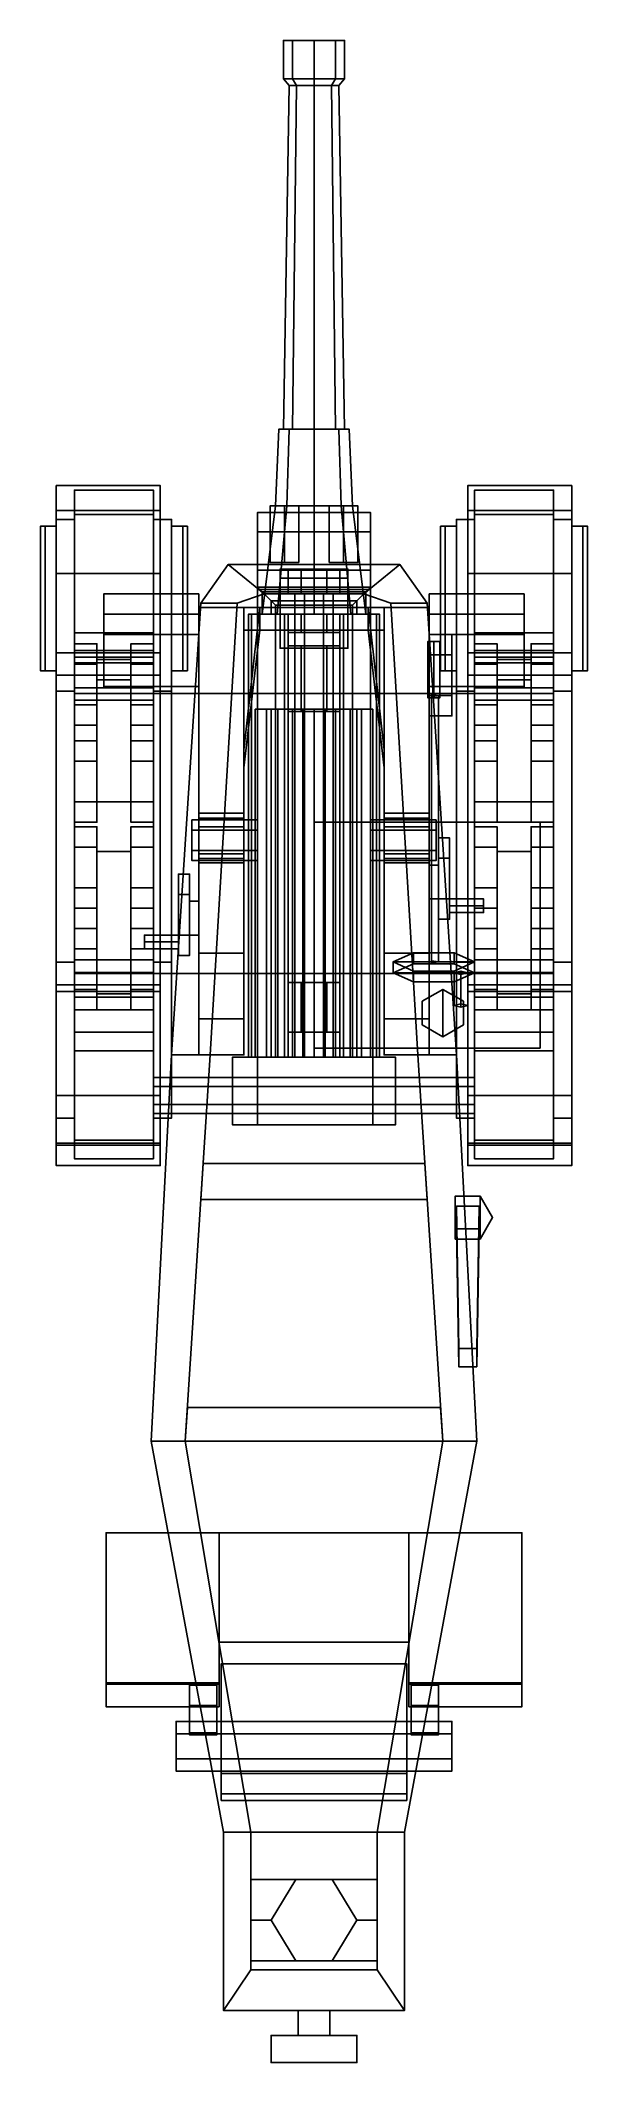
# Model space of a CAD drawing. Header units: millimetres. Extents: x -1.21 to 1.21, y -5.49 to 3.46.
import ezdxf

# ---------------------------------------------------------------- set-up
doc = ezdxf.new("R2010")
doc.units = ezdxf.units.MM
for name, color, linetype in [('barrel', 1, 'Continuous'), ('crane', 2, 'Continuous'), ('shovel', 4, 'Continuous'), ('sleeve', 5, 'Continuous'), ('tail', 3, 'Continuous'), ('tracks', 5, 'Continuous'), ('wheels', 2, 'Continuous')]:
    doc.layers.add(name, color=color, linetype=linetype)

msp = doc.modelspace()

# ---------------------------------------------------------------- linework, layer by layer
for points in [[(0.25, 1.285, 1.4772), (0.25, 1.37, 1.33), (-0.25, 1.37, 1.33), (-0.25, 1.285, 1.4772)], [(0.25, 1.37, 1.33), (0.25, 1.285, 1.1828), (-0.25, 1.285, 1.1828), (-0.25, 1.37, 1.33)], [(-0.25, 1.115, 1.4772), (-0.25, 1.285, 1.4772), (-0.25, 1.37, 1.33), (-0.25, 1.03, 1.33)], [(-0.25, 1.03, 1.33), (-0.25, 1.37, 1.33), (-0.25, 1.285, 1.1828), (-0.25, 1.115, 1.1828)], [(0.25, 1.03, 1.33), (0.25, 1.37, 1.33), (0.25, 1.285, 1.4772), (0.25, 1.115, 1.4772)], [(0.25, 1.115, 1.1828), (0.25, 1.285, 1.1828), (0.25, 1.37, 1.33), (0.25, 1.03, 1.33)], [(-1.21, 1.31, 0.52), (-1.1895, 1.31, 0.4705), (-1.1895, 0.67, 0.4705), (-1.21, 0.67, 0.52)], [(-1.1895, 1.31, 0.5695), (-1.21, 1.31, 0.52), (-1.21, 0.67, 0.52), (-1.1895, 0.67, 0.5695)], [(-1.21, 1.31, 0.52), (-1.1895, 1.31, 0.5695), (-1.1895, 1.31, 0.4705), (-1.21, 1.31, 0.52)], [(-1.1895, 1.31, 0.4705), (-1.14, 1.31, 0.45), (-1.14, 0.67, 0.45), (-1.1895, 0.67, 0.4705)], [(-1.14, 1.31, 0.59), (-1.1895, 1.31, 0.5695), (-1.1895, 0.67, 0.5695), (-1.14, 0.67, 0.59)], [(-1.1895, 1.31, 0.5695), (-1.14, 1.31, 0.59), (-1.14, 1.31, 0.45), (-1.1895, 1.31, 0.4705)], [(-1.14, 1.34, 0.61), (-1.14, 0.58, 0.73), (-1.06, 0.58, 0.73), (-1.06, 1.34, 0.61)], [(-1.14, 1.34, 0.42), (-1.14, 0.58, 0.3), (-1.14, 0.58, 0.73), (-1.14, 1.34, 0.61)], [(-1.06, 1.34, 0.42), (-1.06, 0.58, 0.3), (-1.14, 0.58, 0.3), (-1.14, 1.34, 0.42)], [(-1.06, 1.34, 0.61), (-1.06, 1.34, 0.42), (-1.14, 1.34, 0.42), (-1.14, 1.34, 0.61)], [(-1.06, 0.58, 0.73), (-1.06, 0.58, 0.3), (-1.06, 1.34, 0.42), (-1.06, 1.34, 0.61)], [(-0.71, 1.34, 0.61), (-0.71, 0.58, 0.73), (-0.63, 0.58, 0.73), (-0.63, 1.34, 0.61)], [(-0.63, 1.34, 0.42), (-0.63, 0.58, 0.3), (-0.71, 0.58, 0.3), (-0.71, 1.34, 0.42)], [(-0.63, 1.34, 0.61), (-0.63, 1.34, 0.42), (-0.71, 1.34, 0.42), (-0.71, 1.34, 0.61)], [(-0.71, 1.34, 0.42), (-0.71, 0.58, 0.3), (-0.71, 0.58, 0.73), (-0.71, 1.34, 0.61)], [(-0.63, 0.58, 0.73), (-0.63, 0.58, 0.3), (-0.63, 1.34, 0.42), (-0.63, 1.34, 0.61)], [(-0.5805, 1.31, 0.5695), (-0.63, 1.31, 0.59), (-0.63, 0.67, 0.59), (-0.5805, 0.67, 0.5695)], [(-0.63, 1.31, 0.45), (-0.5805, 1.31, 0.4705), (-0.5805, 0.67, 0.4705), (-0.63, 0.67, 0.45)], [(-0.5805, 1.31, 0.4705), (-0.63, 1.31, 0.45), (-0.63, 1.31, 0.59), (-0.5805, 1.31, 0.5695)], [(-0.56, 1.31, 0.52), (-0.5805, 1.31, 0.5695), (-0.5805, 0.67, 0.5695), (-0.56, 0.67, 0.52)], [(-0.5805, 1.31, 0.4705), (-0.56, 1.31, 0.52), (-0.56, 0.67, 0.52), (-0.5805, 0.67, 0.4705)], [(-0.56, 1.31, 0.52), (-0.5805, 1.31, 0.4705), (-0.5805, 1.31, 0.5695), (-0.56, 1.31, 0.52)], [(0.25, 1.115, 1.4772), (0.25, 1.285, 1.4772), (-0.25, 1.285, 1.4772), (-0.25, 1.115, 1.4772)], [(0.25, 1.285, 1.1828), (0.25, 1.115, 1.1828), (-0.25, 1.115, 1.1828), (-0.25, 1.285, 1.1828)], [(0.56, 1.31, 0.52), (0.5805, 1.31, 0.4705), (0.5805, 0.67, 0.4705), (0.56, 0.67, 0.52)], [(0.5805, 1.31, 0.5695), (0.56, 1.31, 0.52), (0.56, 0.67, 0.52), (0.5805, 0.67, 0.5695)], [(0.56, 1.31, 0.52), (0.5805, 1.31, 0.5695), (0.5805, 1.31, 0.4705), (0.56, 1.31, 0.52)], [(0.5805, 1.31, 0.4705), (0.63, 1.31, 0.45), (0.63, 0.67, 0.45), (0.5805, 0.67, 0.4705)], [(0.63, 1.31, 0.59), (0.5805, 1.31, 0.5695), (0.5805, 0.67, 0.5695), (0.63, 0.67, 0.59)], [(0.5805, 1.31, 0.5695), (0.63, 1.31, 0.59), (0.63, 1.31, 0.45), (0.5805, 1.31, 0.4705)], [(0.63, 1.34, 0.61), (0.63, 0.58, 0.73), (0.71, 0.58, 0.73), (0.71, 1.34, 0.61)], [(0.63, 1.34, 0.42), (0.63, 0.58, 0.3), (0.63, 0.58, 0.73), (0.63, 1.34, 0.61)], [(0.71, 1.34, 0.42), (0.71, 0.58, 0.3), (0.63, 0.58, 0.3), (0.63, 1.34, 0.42)], [(0.71, 1.34, 0.61), (0.71, 1.34, 0.42), (0.63, 1.34, 0.42), (0.63, 1.34, 0.61)], [(0.71, 0.58, 0.73), (0.71, 0.58, 0.3), (0.71, 1.34, 0.42), (0.71, 1.34, 0.61)], [(1.06, 1.34, 0.61), (1.06, 0.58, 0.73), (1.14, 0.58, 0.73), (1.14, 1.34, 0.61)], [(1.14, 1.34, 0.61), (1.14, 1.34, 0.42), (1.06, 1.34, 0.42), (1.06, 1.34, 0.61)], [(1.06, 1.34, 0.42), (1.06, 0.58, 0.3), (1.06, 0.58, 0.73), (1.06, 1.34, 0.61)], [(1.14, 1.34, 0.42), (1.14, 0.58, 0.3), (1.06, 0.58, 0.3), (1.06, 1.34, 0.42)], [(1.14, 0.58, 0.73), (1.14, 0.58, 0.3), (1.14, 1.34, 0.42), (1.14, 1.34, 0.61)], [(1.1895, 1.31, 0.5695), (1.14, 1.31, 0.59), (1.14, 0.67, 0.59), (1.1895, 0.67, 0.5695)], [(1.14, 1.31, 0.45), (1.1895, 1.31, 0.4705), (1.1895, 0.67, 0.4705), (1.14, 0.67, 0.45)], [(1.1895, 1.31, 0.4705), (1.14, 1.31, 0.45), (1.14, 1.31, 0.59), (1.1895, 1.31, 0.5695)], [(1.21, 1.31, 0.52), (1.1895, 1.31, 0.5695), (1.1895, 0.67, 0.5695), (1.21, 0.67, 0.52)], [(1.1895, 1.31, 0.4705), (1.21, 1.31, 0.52), (1.21, 0.67, 0.52), (1.1895, 0.67, 0.4705)], [(1.21, 1.31, 0.52), (1.1895, 1.31, 0.4705), (1.1895, 1.31, 0.5695), (1.21, 1.31, 0.52)], [(-0.38, 1.14, 0.56), (-0.22, 1.01, 0.56), (-0.34, 0.97, 0.56), (-0.5, 0.97, 0.56)], [(-0.5, 0.97, 0.97), (-0.34, 0.97, 0.97), (-0.22, 1.01, 0.97), (-0.38, 1.14, 0.97)], [(-0.38, 1.14, 0.97), (-0.38, 1.14, 0.56), (-0.5, 0.97, 0.56), (-0.5, 0.97, 0.97)], [(0.38, 1.14, 0.56), (0.22, 1.01, 0.56), (-0.22, 1.01, 0.56), (-0.38, 1.14, 0.56)], [(-0.38, 1.14, 0.97), (-0.22, 1.01, 0.97), (0.22, 1.01, 0.97), (0.38, 1.14, 0.97)], [(0.38, 1.14, 0.97), (0.38, 1.14, 0.56), (-0.38, 1.14, 0.56), (-0.38, 1.14, 0.97)], [(0.25, 1.03, 1.33), (0.25, 1.115, 1.4772), (-0.25, 1.115, 1.4772), (-0.25, 1.03, 1.33)], [(0.25, 1.115, 1.1828), (0.25, 1.03, 1.33), (-0.25, 1.03, 1.33), (-0.25, 1.115, 1.1828)], [(-0.15, 1.12, 1.18), (-0.15, 0.95, 1.05), (-0.15, 0.77, 1.39), (-0.15, 1.08, 1.42)], [(0.15, 1.12, 1.18), (0.15, 0.95, 1.05), (-0.15, 0.95, 1.05), (-0.15, 1.12, 1.18)], [(-0.15, 1.08, 1.42), (-0.15, 0.77, 1.39), (0.15, 0.77, 1.39), (0.15, 1.08, 1.42)], [(0.15, 0.77, 1.39), (0.15, 0.95, 1.05), (0.15, 1.12, 1.18), (0.15, 1.08, 1.42)], [(0.38, 1.14, 0.56), (0.5, 0.97, 0.56), (0.34, 0.97, 0.56), (0.22, 1.01, 0.56)], [(0.22, 1.01, 0.97), (0.34, 0.97, 0.97), (0.5, 0.97, 0.97), (0.38, 1.14, 0.97)], [(0.5, 0.97, 0.97), (0.5, 0.97, 0.56), (0.38, 1.14, 0.56), (0.38, 1.14, 0.97)], [(-0.51, 1.01, 2.13), (-0.51, 0.92, 2.01), (-0.93, 0.92, 2.01), (-0.93, 1.01, 2.13)], [(-0.51, 1.01, 2.13), (-0.51, 0.92, 2.01), (-0.93, 0.92, 2.01), (-0.93, 1.01, 2.13)], [(-0.34, 0.97, 0.97), (-0.34, 0.97, 0.56), (-0.22, 1.01, 0.56), (-0.22, 1.01, 0.97)], [(-0.22, 1.01, 0.97), (-0.22, 1.01, 0.56), (0.22, 1.01, 0.56), (0.22, 1.01, 0.97)], [(0.22, 1.01, 0.56), (0.34, 0.97, 0.56), (0.34, 0.97, 0.97), (0.22, 1.01, 0.97)], [(0.93, 1.01, 2.14), (0.93, 0.92, 2.02), (0.51, 0.92, 2.02), (0.51, 1.01, 2.14)], [(0.93, 1.01, 2.14), (0.93, 0.92, 2.02), (0.51, 0.92, 2.02), (0.51, 1.01, 2.14)], [(-0.51, 0.92, 2.01), (-0.51, 0.92, 1.59), (-0.93, 0.92, 1.59), (-0.93, 0.92, 2.01)], [(-0.51, 0.92, 2.01), (-0.51, 0.92, 1.59), (-0.93, 0.92, 1.59), (-0.93, 0.92, 2.01)], [(-0.51, 0.92, 1.59), (-0.51, 0.83, 1.5), (-0.93, 0.83, 1.5), (-0.93, 0.92, 1.59)], [(-0.51, 0.92, 1.59), (-0.51, 0.83, 1.5), (-0.93, 0.83, 1.5), (-0.93, 0.92, 1.59)], [(-0.34, 0.97, 0.56), (-0.46, -1.03, 0.56), (-0.63, -1.03, 0.56), (-0.5, 0.97, 0.56)], [(-0.5, 0.97, 0.56), (-0.63, -1.03, 0.56), (-0.63, -1.03, 0.97), (-0.5, 0.97, 0.97)], [(-0.5, 0.97, 0.97), (-0.63, -1.03, 0.97), (-0.46, -1.03, 0.97), (-0.34, 0.97, 0.97)], [(-0.51, 0.95, 1.34), (-0.51, -0.18, 2.01), (-0.31, -0.18, 2.01), (-0.31, 0.95, 1.34)], [(-0.31, 0.95, 1.34), (-0.31, 0.95, 1.34), (-0.51, 0.95, 1.34)], [(-0.51, 0.95, 1.34), (-0.51, -0.58, 1.44), (-0.51, -0.18, 2.01), (-0.51, 0.95, 1.34)], [(-0.31, 0.95, 1.34), (-0.31, 0.95, 1.05), (-0.51, 0.95, 1.05), (-0.51, 0.95, 1.34)], [(-0.51, 0.95, 1.05), (-0.51, -0.58, 1.05), (-0.51, -0.58, 1.44), (-0.51, 0.95, 1.34)], [(-0.31, 0.95, 0.97), (-0.31, -1.03, 0.97), (-0.51, -1.03, 0.97), (-0.51, 0.95, 0.97)], [(-0.31, 0.95, 1.05), (-0.31, 0.95, 0.97), (-0.51, 0.95, 0.97), (-0.51, 0.95, 1.05)], [(-0.51, 0.95, 1.05), (-0.51, -0.87, 1.05), (-0.31, -0.87, 1.05), (-0.31, 0.95, 1.05)], [(-0.51, 0.95, 0.97), (-0.51, -1.03, 0.97), (-0.51, -0.87, 1.05), (-0.51, 0.95, 1.05)], [(-0.46, -1.03, 0.97), (-0.46, -1.03, 0.56), (-0.34, 0.97, 0.56), (-0.34, 0.97, 0.97)], [(-0.31, -0.18, 2.01), (-0.31, -0.58, 1.44), (-0.31, 0.95, 1.34)], [(-0.31, -0.58, 1.44), (-0.31, -0.58, 1.05), (-0.31, 0.95, 1.05), (-0.31, 0.95, 1.34)], [(-0.31, -0.87, 1.05), (-0.31, -1.03, 0.97), (-0.31, 0.95, 0.97), (-0.31, 0.95, 1.05)], [(0.31, 0.95, 1.34), (0.31, 0.95, 0.97), (-0.31, 0.95, 0.97), (-0.31, 0.95, 1.34)], [(0.31, 0.95, 0.97), (0.31, 0.85, 0.97), (-0.31, 0.85, 0.97), (-0.31, 0.95, 0.97)], [(-0.24, 0.95, 1.34), (-0.24, 0.95, 1.34), (-0.31, 0.95, 1.34), (-0.31, 0.32, 1.71)], [(-0.31, 0.32, 1.71), (-0.31, 0.24, 1.71), (-0.24, 0.85, 1.34), (-0.24, 0.95, 1.34)], [(-0.24, 0.95, 1.34), (-0.24, 0.85, 1.34), (0.24, 0.85, 1.34), (0.24, 0.95, 1.34)], [(-0.15, 0.77, 1.39), (-0.15, 0.95, 1.05), (0.15, 0.95, 1.05), (0.15, 0.77, 1.39)], [(0.31, 0.32, 1.71), (0.31, 0.95, 1.34), (0.24, 0.95, 1.34)], [(0.24, 0.95, 1.34), (0.24, 0.85, 1.34), (0.24, 0.85, 1.34), (0.24, 0.95, 1.34)], [(0.24, 0.95, 1.34), (0.24, 0.85, 1.34), (0.31, 0.24, 1.71), (0.31, 0.32, 1.71)], [(0.31, 0.95, 1.34), (0.31, -0.18, 2.01), (0.51, -0.18, 2.01), (0.51, 0.95, 1.34)], [(0.51, 0.95, 0.97), (0.51, -1.03, 0.97), (0.31, -1.03, 0.97), (0.31, 0.95, 0.97)], [(0.51, 0.95, 1.34), (0.51, 0.95, 1.05), (0.31, 0.95, 1.05), (0.31, 0.95, 1.34)], [(0.31, 0.95, 1.05), (0.31, -0.58, 1.05), (0.31, -0.58, 1.44), (0.31, 0.95, 1.34)], [(0.51, 0.95, 1.34), (0.51, 0.95, 1.34), (0.31, 0.95, 1.34)], [(0.31, 0.95, 1.34), (0.31, -0.58, 1.44), (0.31, -0.18, 2.01), (0.31, 0.95, 1.34)], [(0.51, 0.95, 1.05), (0.51, 0.95, 0.97), (0.31, 0.95, 0.97), (0.31, 0.95, 1.05)], [(0.31, 0.95, 0.97), (0.31, -1.03, 0.97), (0.31, -0.87, 1.05), (0.31, 0.95, 1.05)], [(0.5, 0.97, 0.56), (0.63, -1.03, 0.56), (0.46, -1.03, 0.56), (0.34, 0.97, 0.56)], [(0.34, 0.97, 0.97), (0.46, -1.03, 0.97), (0.63, -1.03, 0.97), (0.5, 0.97, 0.97)], [(0.34, 0.97, 0.56), (0.46, -1.03, 0.56), (0.46, -1.03, 0.97), (0.34, 0.97, 0.97)], [(0.63, -1.03, 0.97), (0.63, -1.03, 0.56), (0.5, 0.97, 0.56), (0.5, 0.97, 0.97)], [(0.51, -0.58, 1.44), (0.51, -0.58, 1.05), (0.51, 0.95, 1.05), (0.51, 0.95, 1.34)], [(0.51, -0.18, 2.01), (0.51, -0.58, 1.44), (0.51, 0.95, 1.34)], [(0.51, -0.87, 1.05), (0.51, -1.03, 0.97), (0.51, 0.95, 0.97), (0.51, 0.95, 1.05)], [(0.93, 0.92, 2.02), (0.93, 0.92, 1.6), (0.51, 0.92, 1.6), (0.51, 0.92, 2.02)], [(0.93, 0.92, 2.02), (0.93, 0.92, 1.6), (0.51, 0.92, 1.6), (0.51, 0.92, 2.02)], [(0.93, 0.92, 1.6), (0.93, 0.83, 1.51), (0.51, 0.83, 1.51), (0.51, 0.92, 1.6)], [(0.93, 0.92, 1.6), (0.93, 0.83, 1.51), (0.51, 0.83, 1.51), (0.51, 0.92, 1.6)], [(-0.51, 0.83, 1.5), (-0.51, 0.6, 1.5), (-0.93, 0.6, 1.5), (-0.93, 0.83, 1.5)], [(-0.51, 0.83, 1.5), (-0.51, 0.6, 1.5), (-0.93, 0.6, 1.5), (-0.93, 0.83, 1.5)], [(-0.31, 0.85, 1.34), (-0.31, 0.85, 0.97), (0.31, 0.85, 0.97), (0.31, 0.85, 1.34)], [(-0.31, 0.24, 1.71), (-0.31, 0.85, 1.34), (-0.24, 0.85, 1.34)], [(0.24, 0.85, 1.34), (0.24, 0.85, 1.34), (0.31, 0.85, 1.34), (0.31, 0.24, 1.71)], [(0.61, 0.74, 1.4359), (0.61, 0.83, 1.28), (0.51, 0.83, 1.28), (0.51, 0.74, 1.4359)], [(0.61, 0.83, 1.28), (0.61, 0.74, 1.1241), (0.51, 0.74, 1.1241), (0.51, 0.83, 1.28)], [(0.93, 0.83, 1.51), (0.93, 0.6, 1.51), (0.51, 0.6, 1.51), (0.51, 0.83, 1.51)], [(0.93, 0.83, 1.51), (0.93, 0.6, 1.51), (0.51, 0.6, 1.51), (0.51, 0.83, 1.51)], [(0.61, 0.47, 1.28), (0.61, 0.83, 1.28), (0.61, 0.74, 1.4359), (0.61, 0.56, 1.4359)], [(0.61, 0.56, 1.1241), (0.61, 0.74, 1.1241), (0.61, 0.83, 1.28), (0.61, 0.47, 1.28)], [(-0.81, 0.72, 0.15), (-0.81, 0.09, 0.15), (-0.96, 0.09, 0.15), (-0.96, 0.72, 0.15)], [(-0.81, 0.63, 0.32), (-0.81, 0.72, 0.15), (-0.96, 0.72, 0.15), (-0.96, 0.63, 0.32)], [(-0.96, 0.72, 0.15), (-0.96, 0.09, 0.15), (-0.96, 0.09, 0.32), (-0.96, 0.63, 0.32)], [(-0.81, 0.09, 0.32), (-0.81, 0.09, 0.15), (-0.81, 0.72, 0.15), (-0.81, 0.63, 0.32)], [(0.53, 0.8, 1.51), (0.504, 0.8, 1.495), (0.504, 0.55, 1.495), (0.53, 0.55, 1.51)], [(0.504, 0.8, 1.495), (0.504, 0.8, 1.465), (0.504, 0.55, 1.465), (0.504, 0.55, 1.495)], [(0.504, 0.8, 1.465), (0.53, 0.8, 1.45), (0.53, 0.55, 1.45), (0.504, 0.55, 1.465)], [(0.504, 0.8, 1.495), (0.556, 0.8, 1.465), (0.53, 0.8, 1.45), (0.504, 0.8, 1.465)], [(0.53, 0.8, 1.51), (0.556, 0.8, 1.495), (0.556, 0.8, 1.465), (0.504, 0.8, 1.495)], [(0.61, 0.56, 1.4359), (0.61, 0.74, 1.4359), (0.51, 0.74, 1.4359), (0.51, 0.56, 1.4359)], [(0.61, 0.74, 1.1241), (0.61, 0.56, 1.1241), (0.51, 0.56, 1.1241), (0.51, 0.74, 1.1241)], [(0.556, 0.8, 1.495), (0.53, 0.8, 1.51), (0.53, 0.55, 1.51), (0.556, 0.55, 1.495)], [(0.53, 0.8, 1.45), (0.556, 0.8, 1.465), (0.556, 0.55, 1.465), (0.53, 0.55, 1.45)], [(0.556, 0.8, 1.465), (0.556, 0.8, 1.495), (0.556, 0.55, 1.495), (0.556, 0.55, 1.465)], [(0.96, 0.63, 0.32), (0.96, 0.72, 0.15), (0.81, 0.72, 0.15), (0.81, 0.63, 0.32)], [(0.81, 0.72, 0.15), (0.81, 0.09, 0.15), (0.81, 0.09, 0.32), (0.81, 0.63, 0.32)], [(0.96, 0.72, 0.15), (0.96, 0.09, 0.15), (0.81, 0.09, 0.15), (0.81, 0.72, 0.15)], [(0.96, 0.09, 0.32), (0.96, 0.09, 0.15), (0.96, 0.72, 0.15), (0.96, 0.63, 0.32)], [(-1.21, 0.67, 0.52), (-1.1895, 0.67, 0.4705), (-1.1895, 0.67, 0.5695), (-1.21, 0.67, 0.52)], [(-1.1895, 0.67, 0.4705), (-1.14, 0.67, 0.45), (-1.14, 0.67, 0.59), (-1.1895, 0.67, 0.5695)], [(-0.5805, 0.67, 0.5695), (-0.63, 0.67, 0.59), (-0.63, 0.67, 0.45), (-0.5805, 0.67, 0.4705)], [(-0.56, 0.67, 0.52), (-0.5805, 0.67, 0.5695), (-0.5805, 0.67, 0.4705), (-0.56, 0.67, 0.52)], [(0.56, 0.67, 0.52), (0.5805, 0.67, 0.4705), (0.5805, 0.67, 0.5695), (0.56, 0.67, 0.52)], [(0.5805, 0.67, 0.4705), (0.63, 0.67, 0.45), (0.63, 0.67, 0.59), (0.5805, 0.67, 0.5695)], [(1.1895, 0.67, 0.5695), (1.14, 0.67, 0.59), (1.14, 0.67, 0.45), (1.1895, 0.67, 0.4705)], [(1.21, 0.67, 0.52), (1.1895, 0.67, 0.5695), (1.1895, 0.67, 0.4705), (1.21, 0.67, 0.52)], [(-1.14, 0.58, 0.3), (-1.14, -0.62, 0.3), (-1.14, -0.62, 0.73), (-1.14, 0.58, 0.73)], [(-1.06, 0.58, 0.3), (-1.06, -0.62, 0.3), (-1.14, -0.62, 0.3), (-1.14, 0.58, 0.3)], [(-1.14, 0.58, 0.73), (-1.14, -0.62, 0.73), (-1.06, -0.62, 0.73), (-1.06, 0.58, 0.73)], [(-1.06, -0.62, 0.73), (-1.06, -0.62, 0.3), (-1.06, 0.58, 0.3), (-1.06, 0.58, 0.73)], [(-1.06, 0.57, 0.71), (-1.06, -0.67, 0.71), (1.06, -0.67, 0.71), (1.06, 0.57, 0.71)], [(1.06, 0.57, 0.71), (1.06, 0.57, 0.32), (-1.06, 0.57, 0.32), (-1.06, 0.57, 0.71)], [(1.06, 0.57, 0.32), (1.06, -0.67, 0.32), (-1.06, -0.67, 0.32), (-1.06, 0.57, 0.32)], [(-0.63, 0.58, 0.3), (-0.63, -0.62, 0.3), (-0.71, -0.62, 0.3), (-0.71, 0.58, 0.3)], [(-0.71, 0.58, 0.73), (-0.71, -0.62, 0.73), (-0.63, -0.62, 0.73), (-0.63, 0.58, 0.73)], [(-0.71, 0.58, 0.3), (-0.71, -0.62, 0.3), (-0.71, -0.62, 0.73), (-0.71, 0.58, 0.73)], [(-0.63, -0.62, 0.73), (-0.63, -0.62, 0.3), (-0.63, 0.58, 0.3), (-0.63, 0.58, 0.73)], [(0.556, 0.55, 1.495), (0.53, 0.55, 1.51), (0.504, 0.55, 1.495), (0.556, 0.55, 1.465)], [(0.556, 0.55, 1.465), (0.504, 0.55, 1.495), (0.504, 0.55, 1.465), (0.53, 0.55, 1.45)], [(0.61, 0.47, 1.28), (0.61, 0.56, 1.4359), (0.51, 0.56, 1.4359), (0.51, 0.47, 1.28)], [(0.61, 0.56, 1.1241), (0.61, 0.47, 1.28), (0.51, 0.47, 1.28), (0.51, 0.56, 1.1241)], [(0.55, 0.56, 1.48), (0.52, 0.5645, 1.4967), (0.52, -0.6139, 1.8125), (0.55, -0.6184, 1.7958)], [(0.52, 0.5645, 1.4967), (0.52, 0.5555, 1.4633), (0.52, -0.6229, 1.779), (0.52, -0.6139, 1.8125)], [(0.52, 0.5555, 1.4633), (0.55, 0.56, 1.48), (0.55, -0.6184, 1.7958), (0.52, -0.6229, 1.779)], [(0.63, 0.58, 0.3), (0.63, -0.62, 0.3), (0.63, -0.62, 0.73), (0.63, 0.58, 0.73)], [(0.71, 0.58, 0.3), (0.71, -0.62, 0.3), (0.63, -0.62, 0.3), (0.63, 0.58, 0.3)], [(0.63, 0.58, 0.73), (0.63, -0.62, 0.73), (0.71, -0.62, 0.73), (0.71, 0.58, 0.73)], [(0.71, -0.62, 0.73), (0.71, -0.62, 0.3), (0.71, 0.58, 0.3), (0.71, 0.58, 0.73)], [(1.06, 0.58, 0.3), (1.06, -0.62, 0.3), (1.06, -0.62, 0.73), (1.06, 0.58, 0.73)], [(1.14, 0.58, 0.3), (1.14, -0.62, 0.3), (1.06, -0.62, 0.3), (1.06, 0.58, 0.3)], [(1.06, 0.58, 0.73), (1.06, -0.62, 0.73), (1.14, -0.62, 0.73), (1.14, 0.58, 0.73)], [(1.14, -0.62, 0.73), (1.14, -0.62, 0.3), (1.14, 0.58, 0.3), (1.14, 0.58, 0.73)], [(-0.96, 0.09, 0.32), (-0.96, 0.09, 0.15), (-0.81, 0.09, 0.15), (-0.81, 0.09, 0.32)], [(0.81, 0.09, 0.32), (0.81, 0.09, 0.15), (0.96, 0.09, 0.15), (0.96, 0.09, 0.32)], [(-0.51, -0.02, 2.0339), (-0.51, 0.04, 1.93), (-0.51, -0.14, 2.0339), (-0.51, -0.02, 2.0339)], [(-0.51, 0.04, 1.93), (-0.51, 0.0183, 1.8924), (-0.51, -0.1605, 1.9984), (-0.51, -0.14, 2.0339)], [(-0.31, 0.04, 1.93), (-0.31, 0.0183, 1.8924), (-0.51, 0.0183, 1.8924), (-0.51, 0.04, 1.93)], [(-0.31, -0.02, 2.0339), (-0.31, 0.04, 1.93), (-0.51, 0.04, 1.93), (-0.51, -0.02, 2.0339)], [(-0.31, 0.0183, 1.8924), (-0.31, 0.0183, 1.8924), (-0.31, 0.04, 1.93), (-0.31, -0.02, 2.0339)], [(-0.31, -0.1605, 1.9984), (-0.31, 0.0183, 1.8924), (-0.31, -0.02, 2.0339), (-0.31, -0.14, 2.0339)], [(1, 0, -2), (1, 0, -3), (0, 0, -3), (0, 0, -2)], [(1, 0, -3), (1, -1, -3), (0, -1, -3), (0, 0, -3)], [(0, 0, -3), (0, -1, -3), (0, -1, -2), (0, 0, -2)], [(0, 0, -2), (0, -1, -2), (1, -1, -2), (1, 0, -2)], [(0.51, -0.02, 2.0339), (0.51, 0.04, 1.93), (0.31, 0.04, 1.93), (0.31, -0.02, 2.0339)], [(0.51, 0.04, 1.93), (0.51, 0.0183, 1.8924), (0.31, 0.0183, 1.8924), (0.31, 0.04, 1.93)], [(0.31, 0.04, 1.93), (0.31, 0.0183, 1.8924), (0.31, -0.1605, 1.9984), (0.31, -0.14, 2.0339)], [(0.31, -0.02, 2.0339), (0.31, 0.04, 1.93), (0.31, -0.14, 2.0339), (0.31, -0.02, 2.0339)], [(0.51, 0.0183, 1.8924), (0.51, 0.0183, 1.8924), (0.51, 0.04, 1.93), (0.51, -0.02, 2.0339)], [(0.51, -0.1605, 1.9984), (0.51, 0.0183, 1.8924), (0.51, -0.02, 2.0339), (0.51, -0.14, 2.0339)], [(1, -1, -2), (1, -1, -3), (1, 0, -3), (1, 0, -2)], [(-0.31, -0.14, 2.0339), (-0.31, -0.02, 2.0339), (-0.51, -0.02, 2.0339), (-0.51, -0.14, 2.0339)], [(0.51, -0.14, 2.0339), (0.51, -0.02, 2.0339), (0.31, -0.02, 2.0339), (0.31, -0.14, 2.0339)], [(0.6, -0.16, 2.0359), (0.6, -0.07, 1.88), (0.55, -0.07, 1.88), (0.55, -0.16, 2.0359)], [(0.6, -0.07, 1.88), (0.6, -0.16, 1.7241), (0.55, -0.16, 1.7241), (0.55, -0.07, 1.88)], [(0.55, -0.34, 2.0359), (0.55, -0.16, 2.0359), (0.55, -0.07, 1.88), (0.55, -0.43, 1.88)], [(0.55, -0.43, 1.88), (0.55, -0.07, 1.88), (0.55, -0.16, 1.7241), (0.55, -0.34, 1.7241)], [(0.6, -0.43, 1.88), (0.6, -0.07, 1.88), (0.6, -0.16, 2.0359), (0.6, -0.34, 2.0359)], [(0.6, -0.34, 1.7241), (0.6, -0.16, 1.7241), (0.6, -0.07, 1.88), (0.6, -0.43, 1.88)], [(-0.96, -0.13, 0.32), (-0.96, -0.13, 0.15), (-0.96, -0.76, 0.15), (-0.96, -0.67, 0.32)], [(-0.81, -0.13, 0.32), (-0.81, -0.13, 0.15), (-0.96, -0.13, 0.15), (-0.96, -0.13, 0.32)], [(-0.96, -0.76, 0.15), (-0.96, -0.13, 0.15), (-0.81, -0.13, 0.15), (-0.81, -0.76, 0.15)], [(-0.81, -0.76, 0.15), (-0.81, -0.13, 0.15), (-0.81, -0.13, 0.32), (-0.81, -0.67, 0.32)], [(-0.31, -0.1605, 1.9984), (-0.31, -0.14, 2.0339), (-0.51, -0.14, 2.0339), (-0.51, -0.1605, 1.9984)], [(0.51, -0.1605, 1.9984), (0.51, -0.14, 2.0339), (0.31, -0.14, 2.0339), (0.31, -0.1605, 1.9984)], [(0.6, -0.34, 2.0359), (0.6, -0.16, 2.0359), (0.55, -0.16, 2.0359), (0.55, -0.34, 2.0359)], [(0.6, -0.16, 1.7241), (0.6, -0.34, 1.7241), (0.55, -0.34, 1.7241), (0.55, -0.16, 1.7241)], [(0.96, -0.13, 0.32), (0.96, -0.13, 0.15), (0.81, -0.13, 0.15), (0.81, -0.13, 0.32)], [(0.81, -0.13, 0.32), (0.81, -0.13, 0.15), (0.81, -0.76, 0.15), (0.81, -0.67, 0.32)], [(0.81, -0.76, 0.15), (0.81, -0.13, 0.15), (0.96, -0.13, 0.15), (0.96, -0.76, 0.15)], [(0.96, -0.76, 0.15), (0.96, -0.13, 0.15), (0.96, -0.13, 0.32), (0.96, -0.67, 0.32)], [(-0.6, -0.5, 1.6059), (-0.6, -0.32, 1.6059), (-0.6, -0.23, 1.45), (-0.6, -0.59, 1.45)], [(-0.6, -0.23, 1.45), (-0.6, -0.32, 1.6059), (-0.55, -0.32, 1.6059), (-0.55, -0.23, 1.45)], [(-0.6, -0.59, 1.45), (-0.6, -0.23, 1.45), (-0.6, -0.32, 1.2941), (-0.6, -0.5, 1.2941)], [(-0.6, -0.32, 1.2941), (-0.6, -0.23, 1.45), (-0.55, -0.23, 1.45), (-0.55, -0.32, 1.2941)], [(-0.55, -0.59, 1.45), (-0.55, -0.23, 1.45), (-0.55, -0.32, 1.6059), (-0.55, -0.5, 1.6059)], [(-0.55, -0.5, 1.2941), (-0.55, -0.32, 1.2941), (-0.55, -0.23, 1.45), (-0.55, -0.59, 1.45)], [(-0.51, -0.18, 2.01), (-0.51, -0.58, 1.44), (-0.31, -0.58, 1.44), (-0.31, -0.18, 2.01)], [(0.31, -0.18, 2.01), (0.31, -0.58, 1.44), (0.51, -0.58, 1.44), (0.51, -0.18, 2.01)], [(0.51, -0.19, 1.96), (0.51, -0.34, 1.96), (0.55, -0.34, 1.96), (0.55, -0.19, 1.96)], [(0.55, -0.19, 1.96), (0.55, -0.19, 1.78), (0.51, -0.19, 1.78), (0.51, -0.19, 1.96)], [(0.51, -0.19, 1.78), (0.51, -0.34, 1.78), (0.51, -0.34, 1.96), (0.51, -0.19, 1.96)], [(0.55, -0.19, 1.78), (0.55, -0.34, 1.78), (0.51, -0.34, 1.78), (0.51, -0.19, 1.78)], [(-0.6, -0.32, 1.6059), (-0.6, -0.5, 1.6059), (-0.55, -0.5, 1.6059), (-0.55, -0.32, 1.6059)], [(-0.6, -0.5, 1.2941), (-0.6, -0.32, 1.2941), (-0.55, -0.32, 1.2941), (-0.55, -0.5, 1.2941)], [(-0.55, -0.35, 1.37), (-0.55, -0.35, 1.55), (-0.51, -0.35, 1.55), (-0.51, -0.35, 1.37)], [(-0.55, -0.35, 1.55), (-0.55, -0.5, 1.55), (-0.51, -0.5, 1.55), (-0.51, -0.35, 1.55)], [(-0.51, -0.35, 1.37), (-0.51, -0.5, 1.37), (-0.55, -0.5, 1.37), (-0.55, -0.35, 1.37)], [(0.51, -0.34, 1.96), (0.51, -0.34, 1.78), (0.55, -0.34, 1.78), (0.55, -0.34, 1.96)], [(0.6, -0.43, 1.88), (0.6, -0.34, 2.0359), (0.55, -0.34, 2.0359), (0.55, -0.43, 1.88)], [(0.6, -0.34, 1.7241), (0.6, -0.43, 1.88), (0.55, -0.43, 1.88), (0.55, -0.34, 1.7241)], [(0.75, -0.37, 1.91), (0.75, -0.34, 1.88), (0.6, -0.34, 1.88), (0.6, -0.37, 1.91)], [(0.75, -0.34, 1.88), (0.75, -0.37, 1.85), (0.6, -0.37, 1.85), (0.6, -0.34, 1.88)], [(0.75, -0.37, 1.85), (0.75, -0.34, 1.88), (0.75, -0.37, 1.91), (0.75, -0.4, 1.88)], [(0.75, -0.4, 1.88), (0.75, -0.37, 1.91), (0.6, -0.37, 1.91), (0.6, -0.4, 1.88)], [(0.75, -0.37, 1.85), (0.75, -0.4, 1.88), (0.6, -0.4, 1.88), (0.6, -0.37, 1.85)], [(-0.75, -0.53, 1.48), (-0.75, -0.5, 1.45), (-0.75, -0.53, 1.42), (-0.75, -0.56, 1.45)], [(-0.75, -0.5, 1.45), (-0.75, -0.53, 1.48), (-0.6, -0.53, 1.48), (-0.6, -0.5, 1.45)], [(-0.75, -0.53, 1.42), (-0.75, -0.5, 1.45), (-0.6, -0.5, 1.45), (-0.6, -0.53, 1.42)], [(-0.75, -0.53, 1.48), (-0.75, -0.56, 1.45), (-0.6, -0.56, 1.45), (-0.6, -0.53, 1.48)], [(-0.75, -0.56, 1.45), (-0.75, -0.53, 1.42), (-0.6, -0.53, 1.42), (-0.6, -0.56, 1.45)], [(-0.6, -0.5, 1.6059), (-0.6, -0.59, 1.45), (-0.55, -0.59, 1.45), (-0.55, -0.5, 1.6059)], [(-0.6, -0.59, 1.45), (-0.6, -0.5, 1.2941), (-0.55, -0.5, 1.2941), (-0.55, -0.59, 1.45)], [(-0.51, -0.5, 1.37), (-0.51, -0.5, 1.55), (-0.55, -0.5, 1.55), (-0.55, -0.5, 1.37)], [(-1.14, -0.62, 0.73), (-1.14, -1.31, 0.47), (-1.06, -1.31, 0.47), (-1.06, -0.62, 0.73)], [(-1.14, -0.62, 0.3), (-1.14, -1.31, 0.38), (-1.14, -1.31, 0.47), (-1.14, -0.62, 0.73)], [(-1.06, -0.62, 0.3), (-1.06, -1.31, 0.38), (-1.14, -1.31, 0.38), (-1.14, -0.62, 0.3)], [(-1.06, -1.31, 0.47), (-1.06, -1.31, 0.38), (-1.06, -0.62, 0.3), (-1.06, -0.62, 0.73)], [(-0.71, -0.62, 0.73), (-0.71, -1.31, 0.47), (-0.63, -1.31, 0.47), (-0.63, -0.62, 0.73)], [(-0.63, -0.62, 0.3), (-0.63, -1.31, 0.38), (-0.71, -1.31, 0.38), (-0.71, -0.62, 0.3)], [(-0.71, -0.62, 0.3), (-0.71, -1.31, 0.38), (-0.71, -1.31, 0.47), (-0.71, -0.62, 0.73)], [(-0.63, -1.31, 0.47), (-0.63, -1.31, 0.38), (-0.63, -0.62, 0.3), (-0.63, -0.62, 0.73)], [(-0.51, -0.58, 1.44), (-0.51, -0.58, 1.05), (-0.31, -0.58, 1.05), (-0.31, -0.58, 1.44)], [(0.31, -0.58, 1.44), (0.31, -0.58, 1.05), (0.51, -0.58, 1.05), (0.51, -0.58, 1.44)], [(0.35, -0.6667, 1.8087), (0.44, -0.6264, 1.9593), (0.44, -0.5781, 1.9463), (0.35, -0.6184, 1.7958)], [(0.71, -0.6184, 1.7958), (0.35, -0.6184, 1.7958), (0.44, -0.5781, 1.9463), (0.62, -0.5781, 1.9463)], [(0.44, -0.7071, 1.6581), (0.35, -0.6667, 1.8087), (0.35, -0.6184, 1.7958), (0.44, -0.6588, 1.6452)], [(0.62, -0.6588, 1.6452), (0.44, -0.6588, 1.6452), (0.35, -0.6184, 1.7958), (0.71, -0.6184, 1.7958)], [(0.62, -0.6264, 1.9593), (0.44, -0.6264, 1.9593), (0.35, -0.6667, 1.8087), (0.71, -0.6667, 1.8087)], [(0.44, -0.6264, 1.9593), (0.62, -0.6264, 1.9593), (0.62, -0.5781, 1.9463), (0.44, -0.5781, 1.9463)], [(0.62, -0.6264, 1.9593), (0.71, -0.6667, 1.8087), (0.71, -0.6184, 1.7958), (0.62, -0.5781, 1.9463)], [(0.71, -0.6667, 1.8087), (0.62, -0.7071, 1.6581), (0.62, -0.6588, 1.6452), (0.71, -0.6184, 1.7958)], [(0.63, -0.62, 0.73), (0.63, -1.31, 0.47), (0.71, -1.31, 0.47), (0.71, -0.62, 0.73)], [(0.63, -0.62, 0.3), (0.63, -1.31, 0.38), (0.63, -1.31, 0.47), (0.63, -0.62, 0.73)], [(0.71, -0.62, 0.3), (0.71, -1.31, 0.38), (0.63, -1.31, 0.38), (0.63, -0.62, 0.3)], [(0.71, -1.31, 0.47), (0.71, -1.31, 0.38), (0.71, -0.62, 0.3), (0.71, -0.62, 0.73)], [(1.06, -0.62, 0.73), (1.06, -1.31, 0.47), (1.14, -1.31, 0.47), (1.14, -0.62, 0.73)], [(1.06, -0.62, 0.3), (1.06, -1.31, 0.38), (1.06, -1.31, 0.47), (1.06, -0.62, 0.73)], [(1.14, -0.62, 0.3), (1.14, -1.31, 0.38), (1.06, -1.31, 0.38), (1.06, -0.62, 0.3)], [(1.14, -1.31, 0.47), (1.14, -1.31, 0.38), (1.14, -0.62, 0.3), (1.14, -0.62, 0.73)], [(-1.06, -0.67, 0.71), (-1.06, -0.67, 0.32), (1.06, -0.67, 0.32), (1.06, -0.67, 0.71)], [(-0.96, -0.67, 0.32), (-0.96, -0.76, 0.15), (-0.81, -0.76, 0.15), (-0.81, -0.67, 0.32)], [(0.71, -0.6667, 1.8087), (0.35, -0.6667, 1.8087), (0.44, -0.7071, 1.6581), (0.62, -0.7071, 1.6581)], [(0.62, -0.7071, 1.6581), (0.44, -0.7071, 1.6581), (0.44, -0.6588, 1.6452), (0.62, -0.6588, 1.6452)], [(0.62, -0.8116, 1.8475), (0.65, -0.8039, 1.8765), (0.65, -0.659, 1.8377), (0.62, -0.6667, 1.8087)], [(0.65, -0.8194, 1.8185), (0.62, -0.8116, 1.8475), (0.62, -0.6667, 1.8087), (0.65, -0.6745, 1.7797)], [(0.65, -0.8039, 1.8765), (0.68, -0.8116, 1.8475), (0.68, -0.6667, 1.8087), (0.65, -0.659, 1.8377)], [(0.68, -0.8116, 1.8475), (0.65, -0.8194, 1.8185), (0.65, -0.6745, 1.7797), (0.68, -0.6667, 1.8087)], [(0.81, -0.67, 0.32), (0.81, -0.76, 0.15), (0.96, -0.76, 0.15), (0.96, -0.67, 0.32)], [(0.57, -0.74, 1.03), (0.4791, -0.7925, 1.03), (0.4791, -0.7925, 1.23), (0.57, -0.74, 1.23)], [(0.4791, -0.7925, 1.23), (0.4791, -0.8975, 1.23), (0.57, -0.95, 1.23), (0.57, -0.74, 1.23)], [(0.57, -0.74, 1.03), (0.57, -0.95, 1.03), (0.4791, -0.8975, 1.03), (0.4791, -0.7925, 1.03)], [(0.4791, -0.7925, 1.03), (0.4791, -0.8975, 1.03), (0.4791, -0.8975, 1.23), (0.4791, -0.7925, 1.23)], [(0.6609, -0.7925, 1.03), (0.57, -0.74, 1.03), (0.57, -0.74, 1.23), (0.6609, -0.7925, 1.23)], [(0.57, -0.74, 1.23), (0.57, -0.95, 1.23), (0.6609, -0.8975, 1.23), (0.6609, -0.7925, 1.23)], [(0.6609, -0.7925, 1.03), (0.6609, -0.8975, 1.03), (0.57, -0.95, 1.03), (0.57, -0.74, 1.03)], [(0.65, -0.8039, 1.8765), (0.62, -0.8116, 1.8475), (0.65, -0.8194, 1.8185), (0.68, -0.8116, 1.8475)], [(0.6609, -0.8975, 1.03), (0.6609, -0.7925, 1.03), (0.6609, -0.7925, 1.23), (0.6609, -0.8975, 1.23)], [(-0.51, -0.87, 1.05), (-0.51, -1.03, 0.97), (-0.31, -1.03, 0.97), (-0.31, -0.87, 1.05)], [(0.31, -0.87, 1.05), (0.31, -1.03, 0.97), (0.51, -1.03, 0.97), (0.51, -0.87, 1.05)], [(0.4791, -0.8975, 1.03), (0.57, -0.95, 1.03), (0.57, -0.95, 1.23), (0.4791, -0.8975, 1.23)], [(0.57, -0.95, 1.03), (0.6609, -0.8975, 1.03), (0.6609, -0.8975, 1.23), (0.57, -0.95, 1.23)], [(-0.63, -1.03, 0.97), (-0.63, -1.03, 0.56), (-0.46, -1.03, 0.56), (-0.46, -1.03, 0.97)], [(0, -1, -2), (0, -1, -3), (1, -1, -3), (1, -1, -2)], [(0.46, -1.03, 0.97), (0.46, -1.03, 0.56), (0.63, -1.03, 0.56), (0.63, -1.03, 0.97)], [(-1.14, -1.31, 0.47), (-1.14, -1.31, 0.38), (-1.06, -1.31, 0.38), (-1.06, -1.31, 0.47)], [(-0.71, -1.31, 0.47), (-0.71, -1.31, 0.38), (-0.63, -1.31, 0.38), (-0.63, -1.31, 0.47)], [(0.63, -1.31, 0.47), (0.63, -1.31, 0.38), (0.71, -1.31, 0.38), (0.71, -1.31, 0.47)], [(1.06, -1.31, 0.47), (1.06, -1.31, 0.38), (1.14, -1.31, 0.38), (1.14, -1.31, 0.47)]]:
    msp.add_3dface(points)
at = {"layer": 'barrel'}
for points in [[(-0.0955, 3.46, 1.9655), (-0.135, 3.46, 1.87), (-0.135, 3.29, 1.87), (-0.0955, 3.29, 1.9655)], [(-0.135, 3.46, 1.87), (-0.0955, 3.46, 1.7745), (-0.0955, 3.29, 1.7745), (-0.135, 3.29, 1.87)], [(-0.135, 3.29, 1.87), (-0.0955, 3.29, 1.7745), (-0.0955, 3.46, 1.7745), (-0.135, 3.46, 1.87)], [(-0.0955, 3.29, 1.9655), (-0.135, 3.29, 1.87), (-0.135, 3.46, 1.87), (-0.0955, 3.46, 1.9655)], [(0, 3.46, 2.005), (-0.0955, 3.46, 1.9655), (-0.0955, 3.29, 1.9655), (0, 3.29, 2.005)], [(-0.0955, 3.46, 1.7745), (0, 3.46, 1.735), (0, 3.29, 1.735), (-0.0955, 3.29, 1.7745)], [(0, 3.29, 2.005), (-0.0955, 3.29, 1.9655), (-0.0955, 3.46, 1.9655), (0, 3.46, 2.005)], [(-0.0955, 3.29, 1.7745), (0, 3.29, 1.735), (0, 3.46, 1.735), (-0.0955, 3.46, 1.7745)], [(0.0955, 3.46, 1.9655), (0, 3.46, 2.005), (0, 3.29, 2.005), (0.0955, 3.29, 1.9655)], [(0, 3.46, 1.735), (0.0955, 3.46, 1.7745), (0.0955, 3.29, 1.7745), (0, 3.29, 1.735)], [(0.0955, 3.29, 1.9655), (0, 3.29, 2.005), (0, 3.46, 2.005), (0.0955, 3.46, 1.9655)], [(0, 3.29, 1.735), (0.0955, 3.29, 1.7745), (0.0955, 3.46, 1.7745), (0, 3.46, 1.735)], [(0.135, 3.46, 1.87), (0.0955, 3.46, 1.9655), (0.0955, 3.29, 1.9655), (0.135, 3.29, 1.87)], [(0.0955, 3.46, 1.7745), (0.135, 3.46, 1.87), (0.135, 3.29, 1.87), (0.0955, 3.29, 1.7745)], [(0.0955, 3.29, 1.7745), (0.135, 3.29, 1.87), (0.135, 3.46, 1.87), (0.0955, 3.46, 1.7745)], [(0.135, 3.29, 1.87), (0.0955, 3.29, 1.9655), (0.0955, 3.46, 1.9655), (0.135, 3.46, 1.87)], [(-0.0955, 3.29, 1.9655), (-0.135, 3.29, 1.87), (-0.11, 3.26, 1.87), (-0.0778, 3.26, 1.9478)], [(-0.135, 3.29, 1.87), (-0.0955, 3.29, 1.7745), (-0.0778, 3.26, 1.7922), (-0.11, 3.26, 1.87)], [(0.0955, 3.29, 1.9655), (-0.135, 3.29, 1.87), (-0.0955, 3.29, 1.9655), (0, 3.29, 2.005)], [(0.135, 3.29, 1.87), (-0.0955, 3.29, 1.7745), (-0.135, 3.29, 1.87), (0.0955, 3.29, 1.9655)], [(-0.0955, 1.74, 1.7745), (-0.135, 1.74, 1.87), (-0.11, 3.26, 1.87), (-0.0778, 3.26, 1.7922)], [(-0.135, 1.74, 1.87), (-0.0955, 1.74, 1.9655), (-0.0778, 3.26, 1.9478), (-0.11, 3.26, 1.87)], [(0, 3.29, 2.005), (-0.0955, 3.29, 1.9655), (-0.0778, 3.26, 1.9478), (0, 3.26, 1.98)], [(-0.0955, 3.29, 1.7745), (0, 3.29, 1.735), (0, 3.26, 1.76), (-0.0778, 3.26, 1.7922)], [(0.0955, 3.29, 1.7745), (0, 3.29, 1.735), (-0.0955, 3.29, 1.7745), (0.135, 3.29, 1.87)], [(0, 1.74, 1.735), (-0.0955, 1.74, 1.7745), (-0.0778, 3.26, 1.7922), (0, 3.26, 1.76)], [(-0.0955, 1.74, 1.9655), (0, 1.74, 2.005), (0, 3.26, 1.98), (-0.0778, 3.26, 1.9478)], [(0.0955, 3.29, 1.9655), (0, 3.29, 2.005), (0, 3.26, 1.98), (0.0778, 3.26, 1.9478)], [(0, 3.29, 1.735), (0.0955, 3.29, 1.7745), (0.0778, 3.26, 1.7922), (0, 3.26, 1.76)], [(0.0955, 1.74, 1.7745), (0, 1.74, 1.735), (0, 3.26, 1.76), (0.0778, 3.26, 1.7922)], [(0, 1.74, 2.005), (0.0955, 1.74, 1.9655), (0.0778, 3.26, 1.9478), (0, 3.26, 1.98)], [(0.135, 3.29, 1.87), (0.0955, 3.29, 1.9655), (0.0778, 3.26, 1.9478), (0.11, 3.26, 1.87)], [(0.0955, 3.29, 1.7745), (0.135, 3.29, 1.87), (0.11, 3.26, 1.87), (0.0778, 3.26, 1.7922)], [(0.135, 1.74, 1.87), (0.0955, 1.74, 1.7745), (0.0778, 3.26, 1.7922), (0.11, 3.26, 1.87)], [(0.0955, 1.74, 1.9655), (0.135, 1.74, 1.87), (0.11, 3.26, 1.87), (0.0778, 3.26, 1.9478)], [(-0.1202, 1.4, 1.7498), (-0.17, 1.4, 1.87), (-0.155, 1.74, 1.87), (-0.1096, 1.74, 1.7604)], [(-0.17, 1.4, 1.87), (-0.1202, 1.4, 1.9902), (-0.1096, 1.74, 1.9796), (-0.155, 1.74, 1.87)], [(0, 1.74, 2.025), (0.1096, 1.74, 1.9796), (-0.155, 1.74, 1.87), (-0.1096, 1.74, 1.9796)], [(0.1096, 1.74, 1.9796), (0.155, 1.74, 1.87), (-0.1096, 1.74, 1.7604), (-0.155, 1.74, 1.87)], [(0, 1.4, 1.7), (-0.1202, 1.4, 1.7498), (-0.1096, 1.74, 1.7604), (0, 1.74, 1.715)], [(-0.1202, 1.4, 1.9902), (0, 1.4, 2.04), (0, 1.74, 2.025), (-0.1096, 1.74, 1.9796)], [(0.155, 1.74, 1.87), (0.1096, 1.74, 1.7604), (0, 1.74, 1.715), (-0.1096, 1.74, 1.7604)], [(0.1202, 1.4, 1.7498), (0, 1.4, 1.7), (0, 1.74, 1.715), (0.1096, 1.74, 1.7604)], [(0, 1.4, 2.04), (0.1202, 1.4, 1.9902), (0.1096, 1.74, 1.9796), (0, 1.74, 2.025)], [(0.17, 1.4, 1.87), (0.1202, 1.4, 1.7498), (0.1096, 1.74, 1.7604), (0.155, 1.74, 1.87)], [(0.1202, 1.4, 1.9902), (0.17, 1.4, 1.87), (0.155, 1.74, 1.87), (0.1096, 1.74, 1.9796)], [(-0.1202, 1.4, 1.9902), (-0.17, 1.4, 1.87), (-0.23, 0.92, 1.87), (-0.1626, 0.92, 2.0326)], [(-0.17, 1.4, 1.87), (-0.1202, 1.4, 1.7498), (-0.1626, 0.92, 1.7074), (-0.23, 0.92, 1.87)], [(-0.1945, 1.4, 2.0008), (-0.1945, 1.15, 2.0008), (-0.1308, 1.15, 2.0645), (-0.1308, 1.4, 2.0645)], [(-0.1308, 1.4, 2.0645), (-0.0672, 1.4, 2.0008), (-0.1308, 1.4, 1.9372), (-0.1945, 1.4, 2.0008)], [(-0.1308, 1.4, 1.9372), (-0.1308, 1.15, 1.9372), (-0.1945, 1.15, 2.0008), (-0.1945, 1.4, 2.0008)], [(-0.0672, 1.4, 1.7392), (-0.1308, 1.4, 1.6755), (-0.1945, 1.4, 1.7392), (-0.1308, 1.4, 1.8028)], [(-0.1945, 1.4, 1.7392), (-0.1945, 1.15, 1.7392), (-0.1308, 1.15, 1.8028), (-0.1308, 1.4, 1.8028)], [(-0.1308, 1.4, 1.6755), (-0.1308, 1.15, 1.6755), (-0.1945, 1.15, 1.7392), (-0.1945, 1.4, 1.7392)], [(0, 1.4, 2.04), (-0.1202, 1.4, 1.9902), (-0.1626, 0.92, 2.0326), (0, 0.92, 2.1)], [(-0.1202, 1.4, 1.7498), (0, 1.4, 1.7), (0, 0.92, 1.64), (-0.1626, 0.92, 1.7074)], [(-0.1308, 1.15, 2.0645), (-0.0672, 1.15, 2.0008), (-0.0672, 1.4, 2.0008), (-0.1308, 1.4, 2.0645)], [(-0.0672, 1.15, 1.7392), (-0.1308, 1.15, 1.6755), (-0.1308, 1.4, 1.6755), (-0.0672, 1.4, 1.7392)], [(0.1202, 1.4, 1.9902), (0, 1.4, 2.04), (0, 0.92, 2.1), (0.1626, 0.92, 2.0326)], [(0, 1.4, 1.7), (0.1202, 1.4, 1.7498), (0.1626, 0.92, 1.7074), (0, 0.92, 1.64)], [(0.1308, 1.4, 1.8028), (0.1945, 1.4, 1.7392), (0.1308, 1.4, 1.6755), (0.0672, 1.4, 1.7392)], [(0.1308, 1.4, 1.6755), (0.1308, 1.15, 1.6755), (0.0672, 1.15, 1.7392), (0.0672, 1.4, 1.7392)], [(0.1945, 1.4, 2.0008), (0.1308, 1.4, 1.9372), (0.0672, 1.4, 2.0008), (0.1308, 1.4, 2.0645)], [(0.0672, 1.4, 2.0008), (0.0672, 1.15, 2.0008), (0.1308, 1.15, 2.0645), (0.1308, 1.4, 2.0645)], [(0.17, 1.4, 1.87), (0.1202, 1.4, 1.9902), (0.1626, 0.92, 2.0326), (0.23, 0.92, 1.87)], [(0.1202, 1.4, 1.7498), (0.17, 1.4, 1.87), (0.23, 0.92, 1.87), (0.1626, 0.92, 1.7074)], [(0.1308, 1.15, 1.8028), (0.1945, 1.15, 1.7392), (0.1945, 1.4, 1.7392), (0.1308, 1.4, 1.8028)], [(0.1945, 1.4, 1.7392), (0.1945, 1.15, 1.7392), (0.1308, 1.15, 1.6755), (0.1308, 1.4, 1.6755)], [(0.1308, 1.4, 2.0645), (0.1308, 1.15, 2.0645), (0.1945, 1.15, 2.0008), (0.1945, 1.4, 2.0008)], [(0.1945, 1.15, 2.0008), (0.1308, 1.15, 1.9372), (0.1308, 1.4, 1.9372), (0.1945, 1.4, 2.0008)], [(-0.1945, 1.15, 2.0008), (-0.1308, 1.15, 1.9372), (-0.0672, 1.15, 2.0008), (-0.1308, 1.15, 2.0645)], [(-0.1308, 1.15, 1.8028), (-0.1945, 1.15, 1.7392), (-0.1308, 1.15, 1.6755), (-0.0672, 1.15, 1.7392)], [(0.0672, 1.15, 1.7392), (0.1308, 1.15, 1.6755), (0.1945, 1.15, 1.7392), (0.1308, 1.15, 1.8028)], [(0.1308, 1.15, 2.0645), (0.0672, 1.15, 2.0008), (0.1308, 1.15, 1.9372), (0.1945, 1.15, 2.0008)], [(-0.21, 0.5, 1.57), (-0.26, 0.5, 1.52), (-0.26, -1.04, 1.52), (-0.21, -1.04, 1.57)], [(-0.26, 0.5, 1.52), (-0.21, 0.5, 1.47), (-0.21, -1.04, 1.47), (-0.26, -1.04, 1.52)], [(-0.16, 0.5, 1.52), (-0.21, 0.5, 1.57), (-0.21, -1.04, 1.57), (-0.16, -1.04, 1.52)], [(-0.21, 0.5, 1.47), (-0.16, 0.5, 1.52), (-0.16, -1.04, 1.52), (-0.21, -1.04, 1.47)], [(-0.095, 0.5, 2.0345), (-0.19, 0.5, 1.87), (-0.19, -1.04, 1.87), (-0.095, -1.04, 2.0345)], [(-0.19, 0.5, 1.87), (-0.095, 0.5, 1.7055), (-0.095, -1.04, 1.7055), (-0.19, -1.04, 1.87)], [(0.095, 0.5, 2.0345), (-0.095, 0.5, 2.0345), (-0.095, -1.04, 2.0345), (0.095, -1.04, 2.0345)], [(-0.095, 0.5, 1.7055), (0.095, 0.5, 1.7055), (0.095, -1.04, 1.7055), (-0.095, -1.04, 1.7055)], [(0, 0.5, 2.29), (-0.05, 0.5, 2.24), (-0.05, -1.04, 2.24), (0, -1.04, 2.29)], [(-0.05, 0.5, 2.24), (0, 0.5, 2.19), (0, -1.04, 2.19), (-0.05, -1.04, 2.24)], [(0.05, 0.5, 2.24), (0, 0.5, 2.29), (0, -1.04, 2.29), (0.05, -1.04, 2.24)], [(0, 0.5, 2.19), (0.05, 0.5, 2.24), (0.05, -1.04, 2.24), (0, -1.04, 2.19)], [(0.19, 0.5, 1.87), (0.095, 0.5, 2.0345), (0.095, -1.04, 2.0345), (0.19, -1.04, 1.87)], [(0.095, 0.5, 1.7055), (0.19, 0.5, 1.87), (0.19, -1.04, 1.87), (0.095, -1.04, 1.7055)], [(0.21, 0.5, 1.57), (0.16, 0.5, 1.52), (0.16, -1.04, 1.52), (0.21, -1.04, 1.57)], [(0.16, 0.5, 1.52), (0.21, 0.5, 1.47), (0.21, -1.04, 1.47), (0.16, -1.04, 1.52)], [(0.26, 0.5, 1.52), (0.21, 0.5, 1.57), (0.21, -1.04, 1.57), (0.26, -1.04, 1.52)], [(0.21, 0.5, 1.47), (0.26, 0.5, 1.52), (0.26, -1.04, 1.52), (0.21, -1.04, 1.47)], [(0.36, -1.04, 2.22), (0.36, -1.04, 1.46), (-0.36, -1.04, 1.46), (-0.36, -1.04, 2.22)], [(-0.36, -1.04, 2.22), (-0.36, -1.04, 1.46), (-0.36, -1.25, 1.46), (-0.36, -1.25, 2.22)], [(-0.36, -1.04, 1.46), (0.36, -1.04, 1.46), (0.36, -1.25, 1.46), (-0.36, -1.25, 1.46)], [(0.26, -1.04, 2.32), (0.36, -1.04, 2.22), (-0.36, -1.04, 2.22), (-0.25, -1.04, 2.32)], [(-0.25, -1.04, 2.32), (-0.36, -1.04, 2.22), (-0.36, -1.34, 2.22), (-0.25, -1.34, 2.32)], [(-0.36, -1.04, 2.22), (0.36, -1.04, 2.22), (0.36, -1.34, 2.22), (-0.36, -1.34, 2.22)], [(-0.25, -1.34, 2.32), (0.26, -1.34, 2.32), (0.26, -1.04, 2.32), (-0.25, -1.04, 2.32)], [(0.26, -1.34, 2.32), (0.36, -1.34, 2.22), (0.36, -1.04, 2.22), (0.26, -1.04, 2.32)], [(0.36, -1.25, 2.22), (0.36, -1.25, 1.46), (0.36, -1.04, 1.46), (0.36, -1.04, 2.22)], [(-0.36, -1.25, 2.22), (-0.36, -1.25, 1.46), (-0.36, -1.34, 1.6), (-0.36, -1.34, 2.22)], [(-0.36, -1.25, 1.46), (0.36, -1.25, 1.46), (0.36, -1.34, 1.6), (-0.36, -1.34, 1.6)], [(0.36, -1.34, 2.22), (0.36, -1.34, 1.6), (0.36, -1.25, 1.46), (0.36, -1.25, 2.22)], [(-0.36, -1.34, 2.22), (0.36, -1.34, 2.22), (0.26, -1.34, 2.32), (-0.25, -1.34, 2.32)], [(-0.36, -1.34, 1.6), (0.36, -1.34, 1.6), (0.36, -1.34, 2.22), (-0.36, -1.34, 2.22)]]:
    msp.add_3dface(points, dxfattribs=at)
at = {"layer": 'crane'}
for points in [[(0.73, -1.7, 1.57), (0.73, -1.7, 0.54), (0.63, -1.7, 0.54), (0.63, -1.7, 1.57)], [(0.63, -1.7, 0.54), (0.63, -1.8, 0.54), (0.63, -1.8, 1.57), (0.63, -1.7, 1.57)], [(0.73, -1.7, 0.54), (0.73, -1.8, 0.54), (0.63, -1.8, 0.54), (0.63, -1.7, 0.54)], [(0.72, -2.33, 2.5), (0.73, -1.7, 1.57), (0.63, -1.7, 1.57), (0.64, -2.33, 2.5)], [(0.63, -1.7, 1.57), (0.63, -1.8, 1.57), (0.64, -2.41, 2.5), (0.64, -2.33, 2.5)], [(0.72, -2.41, 2.5), (0.73, -1.8, 1.57), (0.73, -1.7, 1.57), (0.72, -2.33, 2.5)], [(0.73, -1.8, 1.57), (0.73, -1.8, 0.54), (0.73, -1.7, 0.54), (0.73, -1.7, 1.57)], [(0.63, -1.8, 1.57), (0.63, -1.8, 0.54), (0.73, -1.8, 0.54), (0.73, -1.8, 1.57)], [(0.64, -2.41, 2.5), (0.63, -1.8, 1.57), (0.73, -1.8, 1.57), (0.72, -2.41, 2.5)], [(0.64, -2.33, 2.5), (0.64, -2.41, 2.5), (0.72, -2.41, 2.5), (0.72, -2.33, 2.5)]]:
    msp.add_3dface(points, dxfattribs=at)
at = {"layer": 'shovel'}
for points in [[(-0.42, -3.81, -0.055), (-0.92, -3.81, -0.055), (-0.92, -3.145, 0.35), (-0.42, -3.145, 0.35)], [(-0.92, -3.145, 0.35), (-0.92, -3.815, 0.155), (-0.42, -3.815, 0.155), (-0.42, -3.145, 0.35)], [(-0.92, -3.81, -0.055), (-0.92, -3.915, 0.01), (-0.92, -3.815, 0.155), (-0.92, -3.145, 0.35)], [(-0.42, -3.145, 0.35), (-0.42, -3.815, 0.155), (-0.42, -3.915, 0.01), (-0.42, -3.81, -0.055)], [(0.42, -3.63, 0.0546), (-0.42, -3.63, 0.0546), (-0.42, -3.145, 0.35), (0.42, -3.145, 0.35)], [(-0.42, -3.145, 0.35), (-0.42, -3.63, 0.2088), (0.42, -3.63, 0.2088), (0.42, -3.145, 0.35)], [(0.92, -3.81, -0.055), (0.42, -3.81, -0.055), (0.42, -3.145, 0.35), (0.92, -3.145, 0.35)], [(0.42, -3.145, 0.35), (0.42, -3.815, 0.155), (0.92, -3.815, 0.155), (0.92, -3.145, 0.35)], [(0.42, -3.81, -0.055), (0.42, -3.915, 0.01), (0.42, -3.815, 0.155), (0.42, -3.145, 0.35)], [(0.92, -3.145, 0.35), (0.92, -3.815, 0.155), (0.92, -3.915, 0.01), (0.92, -3.81, -0.055)], [(0.42, -3.63, 0.2088), (-0.42, -3.63, 0.2088), (-0.42, -3.63, 0.0546), (0.42, -3.63, 0.0546)], [(0.42, -3.63, 0.0546), (-0.42, -3.63, 0.0546), (-0.42, -3.63, 0.0546), (0.42, -3.63, 0.0546)], [(-0.42, -3.915, 0.01), (-0.92, -3.915, 0.01), (-0.92, -3.81, -0.055), (-0.42, -3.81, -0.055)], [(-0.42, -3.815, 0.155), (-0.92, -3.815, 0.155), (-0.92, -3.915, 0.01), (-0.42, -3.915, 0.01)], [(-0.55, -3.91, 0.02), (-0.55, -4.04, 0.07), (-0.55, -4.03, 0.25), (-0.55, -3.82, 0.14)], [(-0.55, -3.82, 0.14), (-0.55, -4.03, 0.25), (-0.43, -4.03, 0.25), (-0.43, -3.82, 0.14)], [(-0.43, -4.03, 0.25), (-0.43, -4.04, 0.07), (-0.43, -3.91, 0.02), (-0.43, -3.82, 0.14)], [(0.92, -3.915, 0.01), (0.42, -3.915, 0.01), (0.42, -3.81, -0.055), (0.92, -3.81, -0.055)], [(0.92, -3.815, 0.155), (0.42, -3.815, 0.155), (0.42, -3.915, 0.01), (0.92, -3.915, 0.01)], [(0.43, -3.82, 0.14), (0.43, -4.03, 0.25), (0.55, -4.03, 0.25), (0.55, -3.82, 0.14)], [(0.43, -3.91, 0.02), (0.43, -4.04, 0.07), (0.43, -4.03, 0.25), (0.43, -3.82, 0.14)], [(0.55, -4.03, 0.25), (0.55, -4.04, 0.07), (0.55, -3.91, 0.02), (0.55, -3.82, 0.14)], [(-0.43, -3.91, 0.02), (-0.43, -4.04, 0.07), (-0.55, -4.04, 0.07), (-0.55, -3.91, 0.02)], [(0.55, -3.91, 0.02), (0.55, -4.04, 0.07), (0.43, -4.04, 0.07), (0.43, -3.91, 0.02)], [(0.61, -4.035, 0.2553), (0.61, -3.98, 0.16), (-0.61, -3.98, 0.16), (-0.61, -4.035, 0.2553)], [(0.61, -3.98, 0.16), (0.61, -4.035, 0.0647), (-0.61, -4.035, 0.0647), (-0.61, -3.98, 0.16)], [(-0.61, -3.98, 0.16), (-0.61, -4.2, 0.16), (-0.61, -4.145, 0.2553), (-0.61, -4.035, 0.2553)], [(-0.61, -4.035, 0.0647), (-0.61, -4.145, 0.0647), (-0.61, -4.2, 0.16), (-0.61, -3.98, 0.16)], [(0.61, -4.145, 0.0647), (0.61, -4.035, 0.0647), (0.61, -3.98, 0.16), (0.61, -4.035, 0.2553)], [(0.61, -4.145, 0.2553), (0.61, -4.035, 0.2553), (-0.61, -4.035, 0.2553), (-0.61, -4.145, 0.2553)], [(0.61, -4.035, 0.0647), (0.61, -4.145, 0.0647), (-0.61, -4.145, 0.0647), (-0.61, -4.035, 0.0647)], [(0.61, -4.2, 0.16), (0.61, -4.145, 0.0647), (0.61, -4.035, 0.2553), (0.61, -4.145, 0.2553)], [(0.61, -4.2, 0.16), (0.61, -4.145, 0.2553), (-0.61, -4.145, 0.2553), (-0.61, -4.2, 0.16)], [(0.61, -4.145, 0.0647), (0.61, -4.2, 0.16), (-0.61, -4.2, 0.16), (-0.61, -4.145, 0.0647)]]:
    msp.add_3dface(points, dxfattribs=at)
at = {"layer": 'sleeve'}
for points in [[(-0.0575, 1.12, 2.3396), (-0.115, 1.12, 2.24), (-0.115, 1.01, 2.24), (-0.0575, 1.01, 2.3396)], [(-0.115, 1.12, 2.24), (-0.0575, 1.12, 2.1404), (-0.0575, 1.01, 2.1404), (-0.115, 1.01, 2.24)], [(0.115, 1.12, 2.24), (-0.115, 1.12, 2.24), (-0.0575, 1.12, 2.3396), (0.0575, 1.12, 2.3396)], [(0.0575, 1.12, 2.1404), (-0.0575, 1.12, 2.1404), (-0.115, 1.12, 2.24), (0.115, 1.12, 2.24)], [(0.0575, 1.12, 2.3396), (-0.0575, 1.12, 2.3396), (-0.0575, 1.01, 2.3396), (0.0575, 1.01, 2.3396)], [(-0.0575, 1.12, 2.1404), (0.0575, 1.12, 2.1404), (0.0575, 1.01, 2.1404), (-0.0575, 1.01, 2.1404)], [(0.115, 1.12, 2.24), (0.0575, 1.12, 2.3396), (0.0575, 1.01, 2.3396), (0.115, 1.01, 2.24)], [(0.0575, 1.12, 2.1404), (0.115, 1.12, 2.24), (0.115, 1.01, 2.24), (0.0575, 1.01, 2.1404)], [(-0.25, 1.04, 1.51), (-0.23, 1.02, 1.5446), (0.23, 1.02, 1.5446), (0.25, 1.04, 1.51)], [(-0.23, 1.02, 1.4754), (-0.25, 1.04, 1.51), (0.25, 1.04, 1.51), (0.23, 1.02, 1.4754)], [(-0.23, 1.02, 1.5446), (-0.25, 1.04, 1.51), (-0.25, 0.92, 1.51), (-0.23, 0.92, 1.5446)], [(-0.25, 1.04, 1.51), (-0.23, 1.02, 1.4754), (-0.23, 0.92, 1.4754), (-0.25, 0.92, 1.51)], [(-0.23, 1.02, 1.5446), (-0.19, 0.98, 1.5446), (0.19, 0.98, 1.5446), (0.23, 1.02, 1.5446)], [(-0.19, 0.98, 1.4754), (-0.23, 1.02, 1.4754), (0.23, 1.02, 1.4754), (0.19, 0.98, 1.4754)], [(-0.19, 0.98, 1.5446), (-0.23, 1.02, 1.5446), (-0.23, 0.92, 1.5446), (-0.19, 0.92, 1.5446)], [(-0.23, 1.02, 1.4754), (-0.19, 0.98, 1.4754), (-0.19, 0.92, 1.4754), (-0.23, 0.92, 1.4754)], [(0.0575, 1.01, 2.3396), (-0.0575, 1.01, 2.3396), (-0.115, 1.01, 2.24), (0.115, 1.01, 2.24)], [(0.115, 1.01, 2.24), (-0.115, 1.01, 2.24), (-0.0575, 1.01, 2.1404), (0.0575, 1.01, 2.1404)], [(-0.0425, 1.01, 2.3136), (-0.085, 1.01, 2.24), (-0.085, -1.04, 2.24), (-0.0425, -1.04, 2.3136)], [(-0.085, 1.01, 2.24), (-0.0425, 1.01, 2.1664), (-0.0425, -1.04, 2.1664), (-0.085, -1.04, 2.24)], [(0.0425, 1.01, 2.3136), (-0.0425, 1.01, 2.3136), (-0.0425, -1.04, 2.3136), (0.0425, -1.04, 2.3136)], [(-0.0425, 1.01, 2.1664), (0.0425, 1.01, 2.1664), (0.0425, -1.04, 2.1664), (-0.0425, -1.04, 2.1664)], [(0.085, 1.01, 2.24), (0.0425, 1.01, 2.3136), (0.0425, -1.04, 2.3136), (0.085, -1.04, 2.24)], [(0.0425, 1.01, 2.1664), (0.085, 1.01, 2.24), (0.085, -1.04, 2.24), (0.0425, -1.04, 2.1664)], [(0.23, 1.02, 1.5446), (0.19, 0.98, 1.5446), (0.19, 0.92, 1.5446), (0.23, 0.92, 1.5446)], [(0.19, 0.98, 1.4754), (0.23, 1.02, 1.4754), (0.23, 0.92, 1.4754), (0.19, 0.92, 1.4754)], [(0.25, 1.04, 1.51), (0.23, 1.02, 1.5446), (0.23, 0.92, 1.5446), (0.25, 0.92, 1.51)], [(0.23, 1.02, 1.4754), (0.25, 1.04, 1.51), (0.25, 0.92, 1.51), (0.23, 0.92, 1.4754)], [(-0.25, 0.92, 1.5893), (-0.29, 0.92, 1.52), (-0.29, -1.04, 1.52), (-0.25, -1.04, 1.5893)], [(-0.29, 0.92, 1.52), (-0.25, 0.92, 1.4507), (-0.25, -1.04, 1.4507), (-0.29, -1.04, 1.52)], [(-0.13, 0.92, 1.52), (-0.29, 0.92, 1.52), (-0.25, 0.92, 1.5893), (-0.17, 0.92, 1.5893)], [(-0.17, 0.92, 1.4507), (-0.25, 0.92, 1.4507), (-0.29, 0.92, 1.52), (-0.13, 0.92, 1.52)], [(-0.1148, 0.92, 2.1472), (-0.2772, 0.92, 1.9848), (-0.2772, -1.04, 1.9848), (-0.1148, -1.04, 2.1472)], [(-0.2772, 0.92, 1.9848), (-0.2772, 0.92, 1.7552), (-0.2772, -1.04, 1.7552), (-0.2772, -1.04, 1.9848)], [(-0.2772, 0.92, 1.7552), (-0.1148, 0.92, 1.5928), (-0.1148, -1.04, 1.5928), (-0.2772, -1.04, 1.7552)], [(0.2772, 0.92, 1.9848), (-0.2772, 0.92, 1.9848), (-0.1148, 0.92, 2.1472), (0.1148, 0.92, 2.1472)], [(0.2772, 0.92, 1.7552), (-0.2772, 0.92, 1.7552), (-0.2772, 0.92, 1.9848), (0.2772, 0.92, 1.9848)], [(0.1148, 0.92, 1.5928), (-0.1148, 0.92, 1.5928), (-0.2772, 0.92, 1.7552), (0.2772, 0.92, 1.7552)], [(-0.17, 0.92, 1.5893), (-0.25, 0.92, 1.5893), (-0.25, -1.04, 1.5893), (-0.17, -1.04, 1.5893)], [(-0.25, 0.92, 1.4507), (-0.17, 0.92, 1.4507), (-0.17, -1.04, 1.4507), (-0.25, -1.04, 1.4507)], [(-0.19, 0.98, 1.5446), (-0.17, 0.96, 1.51), (0.17, 0.96, 1.51), (0.19, 0.98, 1.5446)], [(-0.17, 0.96, 1.51), (-0.19, 0.98, 1.4754), (0.19, 0.98, 1.4754), (0.17, 0.96, 1.51)], [(-0.17, 0.96, 1.51), (-0.19, 0.98, 1.5446), (-0.19, 0.92, 1.5446), (-0.17, 0.92, 1.51)], [(-0.19, 0.98, 1.4754), (-0.17, 0.96, 1.51), (-0.17, 0.92, 1.51), (-0.19, 0.92, 1.4754)], [(-0.13, 0.92, 1.52), (-0.17, 0.92, 1.5893), (-0.17, -1.04, 1.5893), (-0.13, -1.04, 1.52)], [(-0.17, 0.92, 1.4507), (-0.13, 0.92, 1.52), (-0.13, -1.04, 1.52), (-0.17, -1.04, 1.4507)], [(-0.0575, 0.92, 2.3396), (-0.115, 0.92, 2.24), (-0.115, 0.84, 2.24), (-0.0575, 0.84, 2.3396)], [(-0.115, 0.92, 2.24), (-0.0575, 0.92, 2.1404), (-0.0575, 0.84, 2.1404), (-0.115, 0.84, 2.24)], [(0.0575, 0.92, 2.1404), (-0.0575, 0.92, 2.1404), (-0.115, 0.92, 2.24), (0.115, 0.92, 2.24)], [(0.115, 0.92, 2.24), (-0.115, 0.92, 2.24), (-0.0575, 0.92, 2.3396), (0.0575, 0.92, 2.3396)], [(0.1148, 0.92, 2.1472), (-0.1148, 0.92, 2.1472), (-0.1148, -1.04, 2.1472), (0.1148, -1.04, 2.1472)], [(-0.1148, 0.92, 1.5928), (0.1148, 0.92, 1.5928), (0.1148, -1.04, 1.5928), (-0.1148, -1.04, 1.5928)], [(0.0575, 0.92, 2.3396), (-0.0575, 0.92, 2.3396), (-0.0575, 0.84, 2.3396), (0.0575, 0.84, 2.3396)], [(-0.0575, 0.92, 2.1404), (0.0575, 0.92, 2.1404), (0.0575, 0.84, 2.1404), (-0.0575, 0.84, 2.1404)], [(0.115, 0.92, 2.24), (0.0575, 0.92, 2.3396), (0.0575, 0.84, 2.3396), (0.115, 0.84, 2.24)], [(0.0575, 0.92, 2.1404), (0.115, 0.92, 2.24), (0.115, 0.84, 2.24), (0.0575, 0.84, 2.1404)], [(0.2772, 0.92, 1.9848), (0.1148, 0.92, 2.1472), (0.1148, -1.04, 2.1472), (0.2772, -1.04, 1.9848)], [(0.1148, 0.92, 1.5928), (0.2772, 0.92, 1.7552), (0.2772, -1.04, 1.7552), (0.1148, -1.04, 1.5928)], [(0.17, 0.92, 1.5893), (0.13, 0.92, 1.52), (0.13, -1.04, 1.52), (0.17, -1.04, 1.5893)], [(0.13, 0.92, 1.52), (0.17, 0.92, 1.4507), (0.17, -1.04, 1.4507), (0.13, -1.04, 1.52)], [(0.25, 0.92, 1.4507), (0.17, 0.92, 1.4507), (0.13, 0.92, 1.52), (0.29, 0.92, 1.52)], [(0.29, 0.92, 1.52), (0.13, 0.92, 1.52), (0.17, 0.92, 1.5893), (0.25, 0.92, 1.5893)], [(0.19, 0.98, 1.5446), (0.17, 0.96, 1.51), (0.17, 0.92, 1.51), (0.19, 0.92, 1.5446)], [(0.17, 0.96, 1.51), (0.19, 0.98, 1.4754), (0.19, 0.92, 1.4754), (0.17, 0.92, 1.51)], [(0.25, 0.92, 1.5893), (0.17, 0.92, 1.5893), (0.17, -1.04, 1.5893), (0.25, -1.04, 1.5893)], [(0.17, 0.92, 1.4507), (0.25, 0.92, 1.4507), (0.25, -1.04, 1.4507), (0.17, -1.04, 1.4507)], [(0.29, 0.92, 1.52), (0.25, 0.92, 1.5893), (0.25, -1.04, 1.5893), (0.29, -1.04, 1.52)], [(0.25, 0.92, 1.4507), (0.29, 0.92, 1.52), (0.29, -1.04, 1.52), (0.25, -1.04, 1.4507)], [(0.2772, 0.92, 1.7552), (0.2772, 0.92, 1.9848), (0.2772, -1.04, 1.9848), (0.2772, -1.04, 1.7552)], [(0.115, 0.84, 2.24), (-0.115, 0.84, 2.24), (-0.0575, 0.84, 2.1404), (0.0575, 0.84, 2.1404)], [(0.0575, 0.84, 2.3396), (-0.0575, 0.84, 2.3396), (-0.115, 0.84, 2.24), (0.115, 0.84, 2.24)], [(-0.0575, 0.78, 2.3396), (-0.115, 0.78, 2.24), (-0.115, 0.49, 2.24), (-0.0575, 0.49, 2.3396)], [(-0.115, 0.78, 2.24), (-0.0575, 0.78, 2.1404), (-0.0575, 0.49, 2.1404), (-0.115, 0.49, 2.24)], [(0.0575, 0.78, 2.1404), (-0.0575, 0.78, 2.1404), (-0.115, 0.78, 2.24), (0.115, 0.78, 2.24)], [(0.115, 0.78, 2.24), (-0.115, 0.78, 2.24), (-0.0575, 0.78, 2.3396), (0.0575, 0.78, 2.3396)], [(0.0575, 0.78, 2.3396), (-0.0575, 0.78, 2.3396), (-0.0575, 0.49, 2.3396), (0.0575, 0.49, 2.3396)], [(-0.0575, 0.78, 2.1404), (0.0575, 0.78, 2.1404), (0.0575, 0.49, 2.1404), (-0.0575, 0.49, 2.1404)], [(0.115, 0.78, 2.24), (0.0575, 0.78, 2.3396), (0.0575, 0.49, 2.3396), (0.115, 0.49, 2.24)], [(0.0575, 0.78, 2.1404), (0.115, 0.78, 2.24), (0.115, 0.49, 2.24), (0.0575, 0.49, 2.1404)], [(0.115, 0.49, 2.24), (-0.115, 0.49, 2.24), (-0.0575, 0.49, 2.1404), (0.0575, 0.49, 2.1404)], [(0.0575, 0.49, 2.3396), (-0.0575, 0.49, 2.3396), (-0.115, 0.49, 2.24), (0.115, 0.49, 2.24)], [(-0.25, -0.035, 2.0079), (-0.25, 0.01, 1.93), (-0.54, 0.01, 1.93), (-0.54, -0.035, 2.0079)], [(-0.25, 0.01, 1.93), (-0.25, -0.035, 1.8521), (-0.54, -0.035, 1.8521), (-0.54, 0.01, 1.93)], [(-0.54, -0.125, 2.0079), (-0.54, -0.035, 2.0079), (-0.54, 0.01, 1.93), (-0.54, -0.17, 1.93)], [(-0.54, -0.17, 1.93), (-0.54, 0.01, 1.93), (-0.54, -0.035, 1.8521), (-0.54, -0.125, 1.8521)], [(0.25, 0.01, 1.93), (0.25, -0.035, 2.0079), (0.54, -0.035, 2.0079), (0.54, 0.01, 1.93)], [(0.25, -0.035, 1.8521), (0.25, 0.01, 1.93), (0.54, 0.01, 1.93), (0.54, -0.035, 1.8521)], [(0.54, -0.17, 1.93), (0.54, 0.01, 1.93), (0.54, -0.035, 2.0079), (0.54, -0.125, 2.0079)], [(0.54, -0.125, 1.8521), (0.54, -0.035, 1.8521), (0.54, 0.01, 1.93), (0.54, -0.17, 1.93)], [(-0.25, -0.125, 2.0079), (-0.25, -0.035, 2.0079), (-0.54, -0.035, 2.0079), (-0.54, -0.125, 2.0079)], [(-0.25, -0.035, 1.8521), (-0.25, -0.125, 1.8521), (-0.54, -0.125, 1.8521), (-0.54, -0.035, 1.8521)], [(0.25, -0.035, 2.0079), (0.25, -0.125, 2.0079), (0.54, -0.125, 2.0079), (0.54, -0.035, 2.0079)], [(0.25, -0.125, 1.8521), (0.25, -0.035, 1.8521), (0.54, -0.035, 1.8521), (0.54, -0.125, 1.8521)], [(-0.25, -0.17, 1.93), (-0.25, -0.125, 2.0079), (-0.54, -0.125, 2.0079), (-0.54, -0.17, 1.93)], [(-0.25, -0.125, 1.8521), (-0.25, -0.17, 1.93), (-0.54, -0.17, 1.93), (-0.54, -0.125, 1.8521)], [(0.25, -0.125, 2.0079), (0.25, -0.17, 1.93), (0.54, -0.17, 1.93), (0.54, -0.125, 2.0079)], [(0.25, -0.17, 1.93), (0.25, -0.125, 1.8521), (0.54, -0.125, 1.8521), (0.54, -0.17, 1.93)], [(-0.0575, -0.71, 2.3396), (-0.115, -0.71, 2.24), (-0.115, -0.93, 2.24), (-0.0575, -0.93, 2.3396)], [(-0.115, -0.71, 2.24), (-0.0575, -0.71, 2.1404), (-0.0575, -0.93, 2.1404), (-0.115, -0.93, 2.24)], [(0.115, -0.71, 2.24), (-0.115, -0.71, 2.24), (-0.0575, -0.71, 2.3396), (0.0575, -0.71, 2.3396)], [(0.0575, -0.71, 2.1404), (-0.0575, -0.71, 2.1404), (-0.115, -0.71, 2.24), (0.115, -0.71, 2.24)], [(0.0575, -0.71, 2.3396), (-0.0575, -0.71, 2.3396), (-0.0575, -0.93, 2.3396), (0.0575, -0.93, 2.3396)], [(-0.0575, -0.71, 2.1404), (0.0575, -0.71, 2.1404), (0.0575, -0.93, 2.1404), (-0.0575, -0.93, 2.1404)], [(0.115, -0.71, 2.24), (0.0575, -0.71, 2.3396), (0.0575, -0.93, 2.3396), (0.115, -0.93, 2.24)], [(0.0575, -0.71, 2.1404), (0.115, -0.71, 2.24), (0.115, -0.93, 2.24), (0.0575, -0.93, 2.1404)], [(0.0575, -0.93, 2.3396), (-0.0575, -0.93, 2.3396), (-0.115, -0.93, 2.24), (0.115, -0.93, 2.24)], [(0.115, -0.93, 2.24), (-0.115, -0.93, 2.24), (-0.0575, -0.93, 2.1404), (0.0575, -0.93, 2.1404)], [(-0.17, -1.04, 1.5893), (-0.25, -1.04, 1.5893), (-0.29, -1.04, 1.52), (-0.13, -1.04, 1.52)], [(-0.13, -1.04, 1.52), (-0.29, -1.04, 1.52), (-0.25, -1.04, 1.4507), (-0.17, -1.04, 1.4507)], [(0.2772, -1.04, 1.7552), (-0.2772, -1.04, 1.7552), (-0.1148, -1.04, 1.5928), (0.1148, -1.04, 1.5928)], [(0.2772, -1.04, 1.9848), (-0.2772, -1.04, 1.9848), (-0.2772, -1.04, 1.7552), (0.2772, -1.04, 1.7552)], [(0.1148, -1.04, 2.1472), (-0.1148, -1.04, 2.1472), (-0.2772, -1.04, 1.9848), (0.2772, -1.04, 1.9848)], [(0.085, -1.04, 2.24), (-0.085, -1.04, 2.24), (-0.0425, -1.04, 2.1664), (0.0425, -1.04, 2.1664)], [(0.0425, -1.04, 2.3136), (-0.0425, -1.04, 2.3136), (-0.085, -1.04, 2.24), (0.085, -1.04, 2.24)], [(0.29, -1.04, 1.52), (0.13, -1.04, 1.52), (0.17, -1.04, 1.4507), (0.25, -1.04, 1.4507)], [(0.25, -1.04, 1.5893), (0.17, -1.04, 1.5893), (0.13, -1.04, 1.52), (0.29, -1.04, 1.52)]]:
    msp.add_3dface(points, dxfattribs=at)
at = {"layer": 'tail'}
for points in [[(-0.57, -2.74, 0.38), (-0.72, -2.74, 0.38), (-0.63, -1.03, 0.56), (-0.46, -1.03, 0.56)], [(-0.63, -1.03, 0.56), (-0.72, -2.74, 0.38), (-0.72, -2.74, 0.75), (-0.63, -1.03, 0.97)], [(-0.63, -1.03, 0.97), (-0.72, -2.74, 0.75), (-0.57, -2.74, 0.75), (-0.46, -1.03, 0.97)], [(-0.46, -1.03, 0.56), (-0.63, -1.03, 0.56), (-0.63, -1.03, 0.97), (-0.46, -1.03, 0.97)], [(-0.46, -1.03, 0.97), (-0.57, -2.74, 0.75), (-0.57, -2.74, 0.38), (-0.46, -1.03, 0.56)], [(0.46, -1.03, 0.97), (0.57, -2.74, 0.75), (0.72, -2.74, 0.75), (0.63, -1.03, 0.97)], [(0.72, -2.74, 0.38), (0.57, -2.74, 0.38), (0.46, -1.03, 0.56), (0.63, -1.03, 0.56)], [(0.63, -1.03, 0.56), (0.46, -1.03, 0.56), (0.46, -1.03, 0.97), (0.63, -1.03, 0.97)], [(0.46, -1.03, 0.56), (0.57, -2.74, 0.38), (0.57, -2.74, 0.75), (0.46, -1.03, 0.97)], [(0.63, -1.03, 0.97), (0.72, -2.74, 0.75), (0.72, -2.74, 0.38), (0.63, -1.03, 0.56)], [(0.5, -1.67, 0.5), (-0.5, -1.67, 0.5), (-0.49, -1.51, 0.52), (0.49, -1.51, 0.52)], [(-0.49, -1.51, 0.9), (-0.5, -1.67, 0.88), (0.5, -1.67, 0.88), (0.49, -1.51, 0.9)], [(0.49, -1.51, 0.52), (-0.49, -1.51, 0.52), (-0.49, -1.51, 0.9), (0.49, -1.51, 0.9)], [(0.5, -1.67, 0.88), (-0.5, -1.67, 0.88), (-0.5, -1.67, 0.5), (0.5, -1.67, 0.5)], [(0.735, -1.6547, 0.58), (0.625, -1.6547, 0.58), (0.625, -1.6547, 0.83), (0.735, -1.6547, 0.83)], [(0.625, -1.8453, 0.83), (0.735, -1.8453, 0.83), (0.735, -1.6547, 0.83), (0.625, -1.6547, 0.83)], [(0.735, -1.8453, 0.58), (0.625, -1.8453, 0.58), (0.625, -1.6547, 0.58), (0.735, -1.6547, 0.58)], [(0.79, -1.75, 0.58), (0.735, -1.6547, 0.58), (0.735, -1.6547, 0.83), (0.79, -1.75, 0.83)], [(0.735, -1.8453, 0.83), (0.79, -1.75, 0.83), (0.79, -1.75, 0.83), (0.735, -1.6547, 0.83)], [(0.79, -1.75, 0.58), (0.735, -1.8453, 0.58), (0.735, -1.6547, 0.58), (0.79, -1.75, 0.58)], [(0.735, -1.8453, 0.58), (0.79, -1.75, 0.58), (0.79, -1.75, 0.83), (0.735, -1.8453, 0.83)], [(0.625, -1.8453, 0.58), (0.735, -1.8453, 0.58), (0.735, -1.8453, 0.83), (0.625, -1.8453, 0.83)], [(-0.56, -2.59, 0.4), (-0.57, -2.74, 0.39), (0.57, -2.74, 0.39), (0.56, -2.59, 0.4)], [(-0.57, -2.74, 0.39), (-0.56, -2.59, 0.4), (0.56, -2.59, 0.4), (0.57, -2.74, 0.39)], [(-0.28, -4.47, 0.23), (-0.4, -4.47, 0.23), (-0.72, -2.74, 0.38), (-0.57, -2.74, 0.38)], [(-0.72, -2.74, 0.38), (-0.4, -4.47, 0.23), (-0.4, -4.47, 0.47), (-0.72, -2.74, 0.75)], [(-0.72, -2.74, 0.75), (-0.4, -4.47, 0.47), (-0.28, -4.47, 0.47), (-0.57, -2.74, 0.75)], [(-0.57, -2.74, 0.75), (-0.28, -4.47, 0.47), (-0.28, -4.47, 0.23), (-0.57, -2.74, 0.38)], [(-0.57, -2.74, 0.39), (-0.28, -4.47, 0.25), (0.28, -4.47, 0.25), (0.57, -2.74, 0.39)], [(-0.28, -4.47, 0.25), (-0.57, -2.74, 0.39), (0.57, -2.74, 0.39), (0.28, -4.47, 0.25)], [(0.4, -4.47, 0.23), (0.28, -4.47, 0.23), (0.57, -2.74, 0.38), (0.72, -2.74, 0.38)], [(0.57, -2.74, 0.75), (0.28, -4.47, 0.47), (0.4, -4.47, 0.47), (0.72, -2.74, 0.75)], [(0.57, -2.74, 0.38), (0.28, -4.47, 0.23), (0.28, -4.47, 0.47), (0.57, -2.74, 0.75)], [(0.72, -2.74, 0.75), (0.4, -4.47, 0.47), (0.4, -4.47, 0.23), (0.72, -2.74, 0.38)], [(0.41, -3.725, 0.295), (0.41, -4.21, -0.07), (-0.41, -4.21, -0.07), (-0.41, -3.725, 0.295)], [(-0.41, -4.21, -0.07), (-0.41, -4.33, -0.07), (-0.41, -4.3, 0.245), (-0.41, -3.725, 0.295)], [(0.41, -4.3, 0.245), (0.41, -4.33, -0.07), (0.41, -4.21, -0.07), (0.41, -3.725, 0.295)], [(0.41, -4.21, -0.07), (0.41, -4.33, -0.07), (-0.41, -4.33, -0.07), (-0.41, -4.21, -0.07)], [(-0.41, -4.3, 0.245), (-0.41, -4.33, -0.07), (0.41, -4.33, -0.07), (0.41, -4.3, 0.245)], [(-0.28, -5.08, 0.24), (-0.4, -5.26, 0.24), (-0.4, -4.47, 0.23), (-0.28, -4.47, 0.23)], [(-0.4, -4.47, 0.47), (-0.4, -5.26, 0.39), (-0.28, -5.08, 0.41), (-0.28, -4.47, 0.47)], [(-0.4, -4.47, 0.23), (-0.4, -5.26, 0.24), (-0.4, -5.26, 0.39), (-0.4, -4.47, 0.47)], [(-0.28, -4.47, 0.47), (-0.28, -5.08, 0.41), (-0.28, -5.08, 0.24), (-0.28, -4.47, 0.23)], [(-0.28, -4.47, 0.25), (-0.28, -4.68, 0.25), (0.28, -4.68, 0.25), (0.28, -4.47, 0.25)], [(-0.28, -4.68, 0.25), (-0.28, -4.47, 0.25), (0.28, -4.47, 0.25), (0.28, -4.68, 0.25)], [(0.28, -4.47, 0.47), (0.28, -5.08, 0.41), (0.4, -5.26, 0.39), (0.4, -4.47, 0.47)], [(0.4, -5.26, 0.24), (0.28, -5.08, 0.24), (0.28, -4.47, 0.23), (0.4, -4.47, 0.23)], [(0.28, -4.47, 0.23), (0.28, -5.08, 0.24), (0.28, -5.08, 0.41), (0.28, -4.47, 0.47)], [(0.4, -4.47, 0.47), (0.4, -5.26, 0.39), (0.4, -5.26, 0.24), (0.4, -4.47, 0.23)], [(-0.28, -4.68, 0.25), (-0.28, -4.86, 0.25), (-0.19, -4.86, 0.25), (-0.08, -4.68, 0.25)], [(-0.28, -4.86, 0.25), (-0.28, -4.68, 0.25), (-0.08, -4.68, 0.25), (-0.19, -4.86, 0.25)], [(0.08, -4.68, 0.25), (0.19, -4.86, 0.25), (0.28, -4.86, 0.25), (0.28, -4.68, 0.25)], [(0.19, -4.86, 0.25), (0.08, -4.68, 0.25), (0.28, -4.68, 0.25), (0.28, -4.86, 0.25)], [(-0.28, -4.86, 0.25), (-0.28, -5.04, 0.25), (-0.08, -5.04, 0.25), (-0.19, -4.86, 0.25)], [(-0.28, -5.04, 0.25), (-0.28, -4.86, 0.25), (-0.19, -4.86, 0.25), (-0.08, -5.04, 0.25)], [(0.08, -5.04, 0.25), (0.19, -4.86, 0.25), (0.28, -4.86, 0.25), (0.28, -5.04, 0.25)], [(0.19, -4.86, 0.25), (0.08, -5.04, 0.25), (0.28, -5.04, 0.25), (0.28, -4.86, 0.25)], [(-0.4, -5.26, 0.24), (-0.28, -5.08, 0.24), (0.28, -5.08, 0.24), (0.4, -5.26, 0.24)], [(0.28, -5.08, 0.41), (-0.28, -5.08, 0.41), (-0.4, -5.26, 0.39), (0.4, -5.26, 0.39)], [(-0.28, -5.04, 0.25), (-0.28, -5.08, 0.25), (0.28, -5.08, 0.25), (0.28, -5.04, 0.25)], [(-0.28, -5.08, 0.25), (-0.28, -5.04, 0.25), (0.28, -5.04, 0.25), (0.28, -5.08, 0.25)], [(0.28, -5.08, 0.24), (-0.28, -5.08, 0.24), (-0.28, -5.08, 0.41), (0.28, -5.08, 0.41)], [(0.4, -5.26, 0.39), (-0.4, -5.26, 0.39), (-0.4, -5.26, 0.24), (0.4, -5.26, 0.24)], [(-0.07, -5.26, 0.27), (-0.07, -5.37, 0.27), (-0.07, -5.37, 0.39), (-0.07, -5.26, 0.39)], [(-0.07, -5.37, 0.39), (0.07, -5.37, 0.39), (0.07, -5.26, 0.39), (-0.07, -5.26, 0.39)], [(0.07, -5.26, 0.27), (0.07, -5.37, 0.27), (-0.07, -5.37, 0.27), (-0.07, -5.26, 0.27)], [(0.07, -5.26, 0.39), (0.07, -5.37, 0.39), (0.07, -5.37, 0.27), (0.07, -5.26, 0.27)], [(-0.19, -5.49, 0.39), (0.19, -5.49, 0.39), (0.19, -5.37, 0.39), (-0.19, -5.37, 0.39)], [(0.19, -5.37, 0.27), (0.19, -5.49, 0.27), (-0.19, -5.49, 0.27), (-0.19, -5.37, 0.27)], [(-0.19, -5.37, 0.39), (0.19, -5.37, 0.39), (0.19, -5.37, 0.27), (-0.19, -5.37, 0.27)], [(-0.19, -5.37, 0.27), (-0.19, -5.49, 0.27), (-0.19, -5.49, 0.39), (-0.19, -5.37, 0.39)], [(0.19, -5.37, 0.39), (0.19, -5.49, 0.39), (0.19, -5.49, 0.27), (0.19, -5.37, 0.27)], [(-0.19, -5.49, 0.27), (0.19, -5.49, 0.27), (0.19, -5.49, 0.39), (-0.19, -5.49, 0.39)]]:
    msp.add_3dface(points, dxfattribs=at)
at = {"layer": 'tracks'}
for points in [[(-0.68, 1.38, 0.78), (-0.68, 1.49, 0.51), (-1.14, 1.49, 0.51), (-1.14, 1.38, 0.78)], [(-0.68, 1.38, 0.78), (-0.68, 1.49, 0.51), (-1.14, 1.49, 0.51), (-1.14, 1.38, 0.78)], [(-0.68, 1.49, 0.51), (-0.68, 1.38, 0.24), (-1.14, 1.38, 0.24), (-1.14, 1.49, 0.51)], [(-0.68, 1.49, 0.51), (-0.68, 1.38, 0.24), (-1.14, 1.38, 0.24), (-1.14, 1.49, 0.51)], [(1.14, 1.49, 0.51), (1.14, 1.38, 0.24), (0.68, 1.38, 0.24), (0.68, 1.49, 0.51)], [(1.14, 1.49, 0.51), (1.14, 1.38, 0.24), (0.68, 1.38, 0.24), (0.68, 1.49, 0.51)], [(1.14, 1.38, 0.78), (1.14, 1.49, 0.51), (0.68, 1.49, 0.51), (0.68, 1.38, 0.78)], [(1.14, 1.38, 0.78), (1.14, 1.49, 0.51), (0.68, 1.49, 0.51), (0.68, 1.38, 0.78)], [(-0.68, 1.38, 0.24), (-0.68, 1.1, 0.11), (-1.14, 1.1, 0.11), (-1.14, 1.38, 0.24)], [(-0.68, 1.38, 0.24), (-0.68, 1.1, 0.11), (-1.14, 1.1, 0.11), (-1.14, 1.38, 0.24)], [(-0.68, 1.1, 0.9), (-0.68, 1.38, 0.78), (-1.14, 1.38, 0.78), (-1.14, 1.1, 0.9)], [(-0.68, 1.1, 0.9), (-0.68, 1.38, 0.78), (-1.14, 1.38, 0.78), (-1.14, 1.1, 0.9)], [(1.14, 1.38, 0.24), (1.14, 1.1, 0.11), (0.68, 1.1, 0.11), (0.68, 1.38, 0.24)], [(1.14, 1.38, 0.24), (1.14, 1.1, 0.11), (0.68, 1.1, 0.11), (0.68, 1.38, 0.24)], [(1.14, 1.1, 0.9), (1.14, 1.38, 0.78), (0.68, 1.38, 0.78), (0.68, 1.1, 0.9)], [(1.14, 1.1, 0.9), (1.14, 1.38, 0.78), (0.68, 1.38, 0.78), (0.68, 1.1, 0.9)], [(-0.68, 1.1, 0.11), (-0.68, 0.75), (-1.14, 0.75), (-1.14, 1.1, 0.11)], [(-0.68, 1.1, 0.11), (-0.68, 0.75), (-1.14, 0.75), (-1.14, 1.1, 0.11)], [(-0.68, 0.65, 0.96), (-0.68, 1.1, 0.9), (-1.14, 1.1, 0.9), (-1.14, 0.65, 0.96)], [(-0.68, 0.65, 0.96), (-0.68, 1.1, 0.9), (-1.14, 1.1, 0.9), (-1.14, 0.65, 0.96)], [(1.14, 1.1, 0.11), (1.14, 0.75), (0.68, 0.75), (0.68, 1.1, 0.11)], [(1.14, 1.1, 0.11), (1.14, 0.75), (0.68, 0.75), (0.68, 1.1, 0.11)], [(1.14, 0.65, 0.96), (1.14, 1.1, 0.9), (0.68, 1.1, 0.9), (0.68, 0.65, 0.96)], [(1.14, 0.65, 0.96), (1.14, 1.1, 0.9), (0.68, 1.1, 0.9), (0.68, 0.65, 0.96)], [(-0.68, 0.75), (-0.68, -0.72), (-1.14, -0.72), (-1.14, 0.75)], [(-0.68, 0.75), (-0.68, -0.72), (-1.14, -0.72), (-1.14, 0.75)], [(1.14, 0.75), (1.14, -0.72), (0.68, -0.72), (0.68, 0.75)], [(1.14, 0.75), (1.14, -0.72), (0.68, -0.72), (0.68, 0.75)], [(-0.68, -0.75, 0.96), (-0.68, 0.65, 0.96), (-1.14, 0.65, 0.96), (-1.14, -0.75, 0.96)], [(-0.68, -0.75, 0.96), (-0.68, 0.65, 0.96), (-1.14, 0.65, 0.96), (-1.14, -0.75, 0.96)], [(1.14, -0.75, 0.96), (1.14, 0.65, 0.96), (0.68, 0.65, 0.96), (0.68, -0.75, 0.96)], [(1.14, -0.75, 0.96), (1.14, 0.65, 0.96), (0.68, 0.65, 0.96), (0.68, -0.75, 0.96)], [(-0.68, -0.72), (-0.68, -1.21, 0.14), (-1.14, -1.21, 0.14), (-1.14, -0.72)], [(-0.68, -0.72), (-0.68, -1.21, 0.14), (-1.14, -1.21, 0.14), (-1.14, -0.72)], [(-0.68, -1.43, 0.65), (-0.68, -0.75, 0.96), (-1.14, -0.75, 0.96), (-1.14, -1.43, 0.65)], [(-0.68, -1.43, 0.65), (-0.68, -0.75, 0.96), (-1.14, -0.75, 0.96), (-1.14, -1.43, 0.65)], [(1.14, -0.72), (1.14, -1.21, 0.14), (0.68, -1.21, 0.14), (0.68, -0.72)], [(1.14, -0.72), (1.14, -1.21, 0.14), (0.68, -1.21, 0.14), (0.68, -0.72)], [(1.14, -1.43, 0.65), (1.14, -0.75, 0.96), (0.68, -0.75, 0.96), (0.68, -1.43, 0.65)], [(1.14, -1.43, 0.65), (1.14, -0.75, 0.96), (0.68, -0.75, 0.96), (0.68, -1.43, 0.65)], [(-0.68, -1.21, 0.14), (-0.68, -1.42, 0.23), (-1.14, -1.42, 0.23), (-1.14, -1.21, 0.14)], [(-0.68, -1.21, 0.14), (-0.68, -1.42, 0.23), (-1.14, -1.42, 0.23), (-1.14, -1.21, 0.14)], [(1.14, -1.21, 0.14), (1.14, -1.42, 0.23), (0.68, -1.42, 0.23), (0.68, -1.21, 0.14)], [(1.14, -1.21, 0.14), (1.14, -1.42, 0.23), (0.68, -1.42, 0.23), (0.68, -1.21, 0.14)], [(-0.68, -1.42, 0.23), (-0.68, -1.52, 0.44), (-1.14, -1.52, 0.44), (-1.14, -1.42, 0.23)], [(-0.68, -1.42, 0.23), (-0.68, -1.52, 0.44), (-1.14, -1.52, 0.44), (-1.14, -1.42, 0.23)], [(-0.68, -1.52, 0.44), (-0.68, -1.43, 0.65), (-1.14, -1.43, 0.65), (-1.14, -1.52, 0.44)], [(-0.68, -1.52, 0.44), (-0.68, -1.43, 0.65), (-1.14, -1.43, 0.65), (-1.14, -1.52, 0.44)], [(1.14, -1.42, 0.23), (1.14, -1.52, 0.44), (0.68, -1.52, 0.44), (0.68, -1.42, 0.23)], [(1.14, -1.42, 0.23), (1.14, -1.52, 0.44), (0.68, -1.52, 0.44), (0.68, -1.42, 0.23)], [(1.14, -1.52, 0.44), (1.14, -1.43, 0.65), (0.68, -1.43, 0.65), (0.68, -1.52, 0.44)], [(1.14, -1.52, 0.44), (1.14, -1.43, 0.65), (0.68, -1.43, 0.65), (0.68, -1.52, 0.44)]]:
    msp.add_3dface(points, dxfattribs=at)
at = {"layer": 'wheels'}
for points in [[(-0.71, 1.3616, 0.7716), (-0.71, 1.47, 0.51), (-1.06, 1.47, 0.51), (-1.06, 1.3616, 0.7716)], [(-0.71, 1.47, 0.51), (-0.71, 1.3616, 0.2484), (-1.06, 1.3616, 0.2484), (-1.06, 1.47, 0.51)], [(-1.06, 0.73, 0.51), (-1.06, 1.3616, 0.7716), (-1.06, 1.47, 0.51), (-1.06, 0.8384, 0.2484)], [(-1.06, 0.8384, 0.2484), (-1.06, 1.47, 0.51), (-1.06, 1.3616, 0.2484), (-1.06, 1.1, 0.14)], [(-0.71, 0.8384, 0.7716), (-0.71, 1.47, 0.51), (-0.71, 1.3616, 0.7716), (-0.71, 1.1, 0.88)], [(-0.71, 0.73, 0.51), (-0.71, 1.3616, 0.2484), (-0.71, 1.47, 0.51), (-0.71, 0.8384, 0.7716)], [(1.06, 1.3616, 0.7716), (1.06, 1.47, 0.51), (0.71, 1.47, 0.51), (0.71, 1.3616, 0.7716)], [(0.71, 0.73, 0.51), (0.71, 1.3616, 0.7716), (0.71, 1.47, 0.51), (0.71, 0.8384, 0.2484)], [(1.06, 1.47, 0.51), (1.06, 1.3616, 0.2484), (0.71, 1.3616, 0.2484), (0.71, 1.47, 0.51)], [(0.71, 0.8384, 0.2484), (0.71, 1.47, 0.51), (0.71, 1.3616, 0.2484), (0.71, 1.1, 0.14)], [(1.06, 0.73, 0.51), (1.06, 1.3616, 0.2484), (1.06, 1.47, 0.51), (1.06, 0.8384, 0.7716)], [(1.06, 0.8384, 0.7716), (1.06, 1.47, 0.51), (1.06, 1.3616, 0.7716), (1.06, 1.1, 0.88)], [(-0.71, 1.1, 0.88), (-0.71, 1.3616, 0.7716), (-1.06, 1.3616, 0.7716), (-1.06, 1.1, 0.88)], [(-0.71, 1.3616, 0.2484), (-0.71, 1.1, 0.14), (-1.06, 1.1, 0.14), (-1.06, 1.3616, 0.2484)], [(-1.06, 0.8384, 0.7716), (-1.06, 1.1, 0.88), (-1.06, 1.3616, 0.7716), (-1.06, 0.73, 0.51)], [(-0.71, 0.8384, 0.2484), (-0.71, 1.1, 0.14), (-0.71, 1.3616, 0.2484), (-0.71, 0.73, 0.51)], [(0.71, 0.8384, 0.7716), (0.71, 1.1, 0.88), (0.71, 1.3616, 0.7716), (0.71, 0.73, 0.51)], [(1.06, 1.3616, 0.2484), (1.06, 1.1, 0.14), (0.71, 1.1, 0.14), (0.71, 1.3616, 0.2484)], [(1.06, 1.1, 0.88), (1.06, 1.3616, 0.7716), (0.71, 1.3616, 0.7716), (0.71, 1.1, 0.88)], [(1.06, 0.8384, 0.2484), (1.06, 1.1, 0.14), (1.06, 1.3616, 0.2484), (1.06, 0.73, 0.51)], [(-0.71, 0.8384, 0.7716), (-0.71, 1.1, 0.88), (-1.06, 1.1, 0.88), (-1.06, 0.8384, 0.7716)], [(-0.71, 1.1, 0.14), (-0.71, 0.8384, 0.2484), (-1.06, 0.8384, 0.2484), (-1.06, 1.1, 0.14)], [(1.06, 1.1, 0.14), (1.06, 0.8384, 0.2484), (0.71, 0.8384, 0.2484), (0.71, 1.1, 0.14)], [(1.06, 0.8384, 0.7716), (1.06, 1.1, 0.88), (0.71, 1.1, 0.88), (0.71, 0.8384, 0.7716)], [(-0.71, 0.73, 0.51), (-0.71, 0.8384, 0.7716), (-1.06, 0.8384, 0.7716), (-1.06, 0.73, 0.51)], [(-0.71, 0.8384, 0.2484), (-0.71, 0.73, 0.51), (-1.06, 0.73, 0.51), (-1.06, 0.8384, 0.2484)], [(1.06, 0.73, 0.51), (1.06, 0.8384, 0.7716), (0.71, 0.8384, 0.7716), (0.71, 0.73, 0.51)], [(1.06, 0.8384, 0.2484), (1.06, 0.73, 0.51), (0.71, 0.73, 0.51), (0.71, 0.8384, 0.2484)], [(-1.06, 0.43, 0.2), (-1.06, 0.79, 0.2), (-1.06, 0.7, 0.0441), (-1.06, 0.52, 0.0441)], [(-0.96, 0.79, 0.2), (-0.96, 0.7, 0.0441), (-1.06, 0.7, 0.0441), (-1.06, 0.79, 0.2)], [(-1.06, 0.52, 0.3559), (-1.06, 0.7, 0.3559), (-1.06, 0.79, 0.2), (-1.06, 0.43, 0.2)], [(-0.96, 0.7, 0.3559), (-0.96, 0.79, 0.2), (-1.06, 0.79, 0.2), (-1.06, 0.7, 0.3559)], [(-1.06, 0.54, 0.83), (-1.06, 0.76, 0.83), (-1.06, 0.705, 0.7347), (-1.06, 0.595, 0.7347)], [(-1.06, 0.595, 0.9253), (-1.06, 0.705, 0.9253), (-1.06, 0.76, 0.83), (-1.06, 0.54, 0.83)], [(-0.71, 0.76, 0.83), (-0.71, 0.705, 0.7347), (-1.06, 0.705, 0.7347), (-1.06, 0.76, 0.83)], [(-0.71, 0.705, 0.9253), (-0.71, 0.76, 0.83), (-1.06, 0.76, 0.83), (-1.06, 0.705, 0.9253)], [(-0.96, 0.52, 0.3559), (-0.96, 0.7, 0.0441), (-0.96, 0.79, 0.2), (-0.96, 0.7, 0.3559)], [(-0.71, 0.79, 0.2), (-0.71, 0.7, 0.0441), (-0.81, 0.7, 0.0441), (-0.81, 0.79, 0.2)], [(-0.81, 0.43, 0.2), (-0.81, 0.79, 0.2), (-0.81, 0.7, 0.0441), (-0.81, 0.52, 0.0441)], [(-0.71, 0.7, 0.3559), (-0.71, 0.79, 0.2), (-0.81, 0.79, 0.2), (-0.81, 0.7, 0.3559)], [(-0.81, 0.52, 0.3559), (-0.81, 0.7, 0.3559), (-0.81, 0.79, 0.2), (-0.81, 0.43, 0.2)], [(-0.71, 0.52, 0.3559), (-0.71, 0.7, 0.0441), (-0.71, 0.79, 0.2), (-0.71, 0.7, 0.3559)], [(-0.71, 0.595, 0.9253), (-0.71, 0.705, 0.7347), (-0.71, 0.76, 0.83), (-0.71, 0.705, 0.9253)], [(0.71, 0.52, 0.3559), (0.71, 0.7, 0.3559), (0.71, 0.79, 0.2), (0.71, 0.43, 0.2)], [(0.81, 0.7, 0.3559), (0.81, 0.79, 0.2), (0.71, 0.79, 0.2), (0.71, 0.7, 0.3559)], [(0.71, 0.43, 0.2), (0.71, 0.79, 0.2), (0.71, 0.7, 0.0441), (0.71, 0.52, 0.0441)], [(0.81, 0.79, 0.2), (0.81, 0.7, 0.0441), (0.71, 0.7, 0.0441), (0.71, 0.79, 0.2)], [(1.06, 0.705, 0.9253), (1.06, 0.76, 0.83), (0.71, 0.76, 0.83), (0.71, 0.705, 0.9253)], [(1.06, 0.76, 0.83), (1.06, 0.705, 0.7347), (0.71, 0.705, 0.7347), (0.71, 0.76, 0.83)], [(0.71, 0.595, 0.9253), (0.71, 0.705, 0.9253), (0.71, 0.76, 0.83), (0.71, 0.54, 0.83)], [(0.71, 0.54, 0.83), (0.71, 0.76, 0.83), (0.71, 0.705, 0.7347), (0.71, 0.595, 0.7347)], [(0.81, 0.52, 0.3559), (0.81, 0.7, 0.0441), (0.81, 0.79, 0.2), (0.81, 0.7, 0.3559)], [(1.06, 0.7, 0.3559), (1.06, 0.79, 0.2), (0.96, 0.79, 0.2), (0.96, 0.7, 0.3559)], [(1.06, 0.79, 0.2), (1.06, 0.7, 0.0441), (0.96, 0.7, 0.0441), (0.96, 0.79, 0.2)], [(0.96, 0.52, 0.3559), (0.96, 0.7, 0.3559), (0.96, 0.79, 0.2), (0.96, 0.43, 0.2)], [(0.96, 0.43, 0.2), (0.96, 0.79, 0.2), (0.96, 0.7, 0.0441), (0.96, 0.52, 0.0441)], [(1.06, 0.52, 0.3559), (1.06, 0.7, 0.0441), (1.06, 0.79, 0.2), (1.06, 0.7, 0.3559)], [(1.06, 0.595, 0.9253), (1.06, 0.705, 0.7347), (1.06, 0.76, 0.83), (1.06, 0.705, 0.9253)], [(-0.71, 0.705, 0.7347), (-0.71, 0.595, 0.7347), (-1.06, 0.595, 0.7347), (-1.06, 0.705, 0.7347)], [(-0.71, 0.595, 0.9253), (-0.71, 0.705, 0.9253), (-1.06, 0.705, 0.9253), (-1.06, 0.595, 0.9253)], [(-0.96, 0.52, 0.3559), (-0.96, 0.7, 0.3559), (-1.06, 0.7, 0.3559), (-1.06, 0.52, 0.3559)], [(-0.96, 0.7, 0.0441), (-0.96, 0.52, 0.0441), (-1.06, 0.52, 0.0441), (-1.06, 0.7, 0.0441)], [(-0.96, 0.43, 0.2), (-0.96, 0.52, 0.0441), (-0.96, 0.7, 0.0441), (-0.96, 0.52, 0.3559)], [(-0.71, 0.52, 0.3559), (-0.71, 0.7, 0.3559), (-0.81, 0.7, 0.3559), (-0.81, 0.52, 0.3559)], [(-0.71, 0.7, 0.0441), (-0.71, 0.52, 0.0441), (-0.81, 0.52, 0.0441), (-0.81, 0.7, 0.0441)], [(-0.71, 0.54, 0.83), (-0.71, 0.595, 0.7347), (-0.71, 0.705, 0.7347), (-0.71, 0.595, 0.9253)], [(-0.71, 0.43, 0.2), (-0.71, 0.52, 0.0441), (-0.71, 0.7, 0.0441), (-0.71, 0.52, 0.3559)], [(1.06, 0.595, 0.9253), (1.06, 0.705, 0.9253), (0.71, 0.705, 0.9253), (0.71, 0.595, 0.9253)], [(1.06, 0.705, 0.7347), (1.06, 0.595, 0.7347), (0.71, 0.595, 0.7347), (0.71, 0.705, 0.7347)], [(0.81, 0.7, 0.0441), (0.81, 0.52, 0.0441), (0.71, 0.52, 0.0441), (0.71, 0.7, 0.0441)], [(0.81, 0.52, 0.3559), (0.81, 0.7, 0.3559), (0.71, 0.7, 0.3559), (0.71, 0.52, 0.3559)], [(0.81, 0.43, 0.2), (0.81, 0.52, 0.0441), (0.81, 0.7, 0.0441), (0.81, 0.52, 0.3559)], [(1.06, 0.52, 0.3559), (1.06, 0.7, 0.3559), (0.96, 0.7, 0.3559), (0.96, 0.52, 0.3559)], [(1.06, 0.7, 0.0441), (1.06, 0.52, 0.0441), (0.96, 0.52, 0.0441), (0.96, 0.7, 0.0441)], [(1.06, 0.54, 0.83), (1.06, 0.595, 0.7347), (1.06, 0.705, 0.7347), (1.06, 0.595, 0.9253)], [(1.06, 0.43, 0.2), (1.06, 0.52, 0.0441), (1.06, 0.7, 0.0441), (1.06, 0.52, 0.3559)], [(-0.71, 0.595, 0.7347), (-0.71, 0.54, 0.83), (-1.06, 0.54, 0.83), (-1.06, 0.595, 0.7347)], [(-0.71, 0.54, 0.83), (-0.71, 0.595, 0.9253), (-1.06, 0.595, 0.9253), (-1.06, 0.54, 0.83)], [(1.06, 0.54, 0.83), (1.06, 0.595, 0.9253), (0.71, 0.595, 0.9253), (0.71, 0.54, 0.83)], [(1.06, 0.595, 0.7347), (1.06, 0.54, 0.83), (0.71, 0.54, 0.83), (0.71, 0.595, 0.7347)], [(-0.96, 0.52, 0.0441), (-0.96, 0.43, 0.2), (-1.06, 0.43, 0.2), (-1.06, 0.52, 0.0441)], [(-0.96, 0.43, 0.2), (-0.96, 0.52, 0.3559), (-1.06, 0.52, 0.3559), (-1.06, 0.43, 0.2)], [(-0.71, 0.52, 0.0441), (-0.71, 0.43, 0.2), (-0.81, 0.43, 0.2), (-0.81, 0.52, 0.0441)], [(-0.71, 0.43, 0.2), (-0.71, 0.52, 0.3559), (-0.81, 0.52, 0.3559), (-0.81, 0.43, 0.2)], [(0.81, 0.43, 0.2), (0.81, 0.52, 0.3559), (0.71, 0.52, 0.3559), (0.71, 0.43, 0.2)], [(0.81, 0.52, 0.0441), (0.81, 0.43, 0.2), (0.71, 0.43, 0.2), (0.71, 0.52, 0.0441)], [(1.06, 0.43, 0.2), (1.06, 0.52, 0.3559), (0.96, 0.52, 0.3559), (0.96, 0.43, 0.2)], [(1.06, 0.52, 0.0441), (1.06, 0.43, 0.2), (0.96, 0.43, 0.2), (0.96, 0.52, 0.0441)], [(-0.96, 0.27, 0.3559), (-0.96, 0.36, 0.2), (-1.06, 0.36, 0.2), (-1.06, 0.27, 0.3559)], [(-1.06, 0.09, 0.3559), (-1.06, 0.27, 0.3559), (-1.06, 0.36, 0.2), (-1.06, 0, 0.2)], [(-0.96, 0.36, 0.2), (-0.96, 0.27, 0.0441), (-1.06, 0.27, 0.0441), (-1.06, 0.36, 0.2)], [(-1.06, 0, 0.2), (-1.06, 0.36, 0.2), (-1.06, 0.27, 0.0441), (-1.06, 0.09, 0.0441)], [(-0.96, 0.09, 0.3559), (-0.96, 0.27, 0.0441), (-0.96, 0.36, 0.2), (-0.96, 0.27, 0.3559)], [(-0.81, 0.09, 0.3559), (-0.81, 0.27, 0.3559), (-0.81, 0.36, 0.2), (-0.81, 0, 0.2)], [(-0.71, 0.27, 0.3559), (-0.71, 0.36, 0.2), (-0.81, 0.36, 0.2), (-0.81, 0.27, 0.3559)], [(-0.81, 0, 0.2), (-0.81, 0.36, 0.2), (-0.81, 0.27, 0.0441), (-0.81, 0.09, 0.0441)], [(-0.71, 0.36, 0.2), (-0.71, 0.27, 0.0441), (-0.81, 0.27, 0.0441), (-0.81, 0.36, 0.2)], [(-0.71, 0.09, 0.3559), (-0.71, 0.27, 0.0441), (-0.71, 0.36, 0.2), (-0.71, 0.27, 0.3559)], [(0.71, 0, 0.2), (0.71, 0.36, 0.2), (0.71, 0.27, 0.0441), (0.71, 0.09, 0.0441)], [(0.81, 0.36, 0.2), (0.81, 0.27, 0.0441), (0.71, 0.27, 0.0441), (0.71, 0.36, 0.2)], [(0.71, 0.09, 0.3559), (0.71, 0.27, 0.3559), (0.71, 0.36, 0.2), (0.71, 0, 0.2)], [(0.81, 0.27, 0.3559), (0.81, 0.36, 0.2), (0.71, 0.36, 0.2), (0.71, 0.27, 0.3559)], [(0.81, 0.09, 0.3559), (0.81, 0.27, 0.0441), (0.81, 0.36, 0.2), (0.81, 0.27, 0.3559)], [(1.06, 0.36, 0.2), (1.06, 0.27, 0.0441), (0.96, 0.27, 0.0441), (0.96, 0.36, 0.2)], [(0.96, 0, 0.2), (0.96, 0.36, 0.2), (0.96, 0.27, 0.0441), (0.96, 0.09, 0.0441)], [(1.06, 0.27, 0.3559), (1.06, 0.36, 0.2), (0.96, 0.36, 0.2), (0.96, 0.27, 0.3559)], [(0.96, 0.09, 0.3559), (0.96, 0.27, 0.3559), (0.96, 0.36, 0.2), (0.96, 0, 0.2)], [(1.06, 0.09, 0.3559), (1.06, 0.27, 0.0441), (1.06, 0.36, 0.2), (1.06, 0.27, 0.3559)], [(-0.96, 0.27, 0.0441), (-0.96, 0.09, 0.0441), (-1.06, 0.09, 0.0441), (-1.06, 0.27, 0.0441)], [(-0.96, 0.09, 0.3559), (-0.96, 0.27, 0.3559), (-1.06, 0.27, 0.3559), (-1.06, 0.09, 0.3559)], [(-0.96, 0, 0.2), (-0.96, 0.09, 0.0441), (-0.96, 0.27, 0.0441), (-0.96, 0.09, 0.3559)], [(-0.71, 0.27, 0.0441), (-0.71, 0.09, 0.0441), (-0.81, 0.09, 0.0441), (-0.81, 0.27, 0.0441)], [(-0.71, 0.09, 0.3559), (-0.71, 0.27, 0.3559), (-0.81, 0.27, 0.3559), (-0.81, 0.09, 0.3559)], [(-0.71, 0, 0.2), (-0.71, 0.09, 0.0441), (-0.71, 0.27, 0.0441), (-0.71, 0.09, 0.3559)], [(0.81, 0.09, 0.3559), (0.81, 0.27, 0.3559), (0.71, 0.27, 0.3559), (0.71, 0.09, 0.3559)], [(0.81, 0.27, 0.0441), (0.81, 0.09, 0.0441), (0.71, 0.09, 0.0441), (0.71, 0.27, 0.0441)], [(0.81, 0, 0.2), (0.81, 0.09, 0.0441), (0.81, 0.27, 0.0441), (0.81, 0.09, 0.3559)], [(1.06, 0.09, 0.3559), (1.06, 0.27, 0.3559), (0.96, 0.27, 0.3559), (0.96, 0.09, 0.3559)], [(1.06, 0.27, 0.0441), (1.06, 0.09, 0.0441), (0.96, 0.09, 0.0441), (0.96, 0.27, 0.0441)], [(1.06, 0, 0.2), (1.06, 0.09, 0.0441), (1.06, 0.27, 0.0441), (1.06, 0.09, 0.3559)], [(-0.96, 0, 0.2), (-0.96, 0.09, 0.3559), (-1.06, 0.09, 0.3559), (-1.06, 0, 0.2)], [(-0.96, 0.09, 0.0441), (-0.96, 0, 0.2), (-1.06, 0, 0.2), (-1.06, 0.09, 0.0441)], [(-0.71, 0, 0.2), (-0.71, 0.09, 0.3559), (-0.81, 0.09, 0.3559), (-0.81, 0, 0.2)], [(-0.71, 0.09, 0.0441), (-0.71, 0, 0.2), (-0.81, 0, 0.2), (-0.81, 0.09, 0.0441)], [(0.81, 0.09, 0.0441), (0.81, 0, 0.2), (0.71, 0, 0.2), (0.71, 0.09, 0.0441)], [(0.81, 0, 0.2), (0.81, 0.09, 0.3559), (0.71, 0.09, 0.3559), (0.71, 0, 0.2)], [(1.06, 0.09, 0.0441), (1.06, 0, 0.2), (0.96, 0, 0.2), (0.96, 0.09, 0.0441)], [(1.06, 0, 0.2), (1.06, 0.09, 0.3559), (0.96, 0.09, 0.3559), (0.96, 0, 0.2)], [(-0.96, -0.11, 0.3559), (-0.96, -0.02, 0.2), (-1.06, -0.02, 0.2), (-1.06, -0.11, 0.3559)], [(-1.06, -0.29, 0.3559), (-1.06, -0.11, 0.3559), (-1.06, -0.02, 0.2), (-1.06, -0.38, 0.2)], [(-0.96, -0.02, 0.2), (-0.96, -0.11, 0.0441), (-1.06, -0.11, 0.0441), (-1.06, -0.02, 0.2)], [(-1.06, -0.38, 0.2), (-1.06, -0.02, 0.2), (-1.06, -0.11, 0.0441), (-1.06, -0.29, 0.0441)], [(-0.96, -0.29, 0.3559), (-0.96, -0.11, 0.0441), (-0.96, -0.02, 0.2), (-0.96, -0.11, 0.3559)], [(-0.81, -0.29, 0.3559), (-0.81, -0.11, 0.3559), (-0.81, -0.02, 0.2), (-0.81, -0.38, 0.2)], [(-0.71, -0.11, 0.3559), (-0.71, -0.02, 0.2), (-0.81, -0.02, 0.2), (-0.81, -0.11, 0.3559)], [(-0.81, -0.38, 0.2), (-0.81, -0.02, 0.2), (-0.81, -0.11, 0.0441), (-0.81, -0.29, 0.0441)], [(-0.71, -0.02, 0.2), (-0.71, -0.11, 0.0441), (-0.81, -0.11, 0.0441), (-0.81, -0.02, 0.2)], [(-0.71, -0.29, 0.3559), (-0.71, -0.11, 0.0441), (-0.71, -0.02, 0.2), (-0.71, -0.11, 0.3559)], [(0.81, -0.11, 0.3559), (0.81, -0.02, 0.2), (0.71, -0.02, 0.2), (0.71, -0.11, 0.3559)], [(0.71, -0.29, 0.3559), (0.71, -0.11, 0.3559), (0.71, -0.02, 0.2), (0.71, -0.38, 0.2)], [(0.81, -0.02, 0.2), (0.81, -0.11, 0.0441), (0.71, -0.11, 0.0441), (0.71, -0.02, 0.2)], [(0.71, -0.38, 0.2), (0.71, -0.02, 0.2), (0.71, -0.11, 0.0441), (0.71, -0.29, 0.0441)], [(0.81, -0.29, 0.3559), (0.81, -0.11, 0.0441), (0.81, -0.02, 0.2), (0.81, -0.11, 0.3559)], [(0.96, -0.29, 0.3559), (0.96, -0.11, 0.3559), (0.96, -0.02, 0.2), (0.96, -0.38, 0.2)], [(1.06, -0.11, 0.3559), (1.06, -0.02, 0.2), (0.96, -0.02, 0.2), (0.96, -0.11, 0.3559)], [(0.96, -0.38, 0.2), (0.96, -0.02, 0.2), (0.96, -0.11, 0.0441), (0.96, -0.29, 0.0441)], [(1.06, -0.02, 0.2), (1.06, -0.11, 0.0441), (0.96, -0.11, 0.0441), (0.96, -0.02, 0.2)], [(1.06, -0.29, 0.3559), (1.06, -0.11, 0.0441), (1.06, -0.02, 0.2), (1.06, -0.11, 0.3559)], [(-0.96, -0.11, 0.0441), (-0.96, -0.29, 0.0441), (-1.06, -0.29, 0.0441), (-1.06, -0.11, 0.0441)], [(-0.96, -0.29, 0.3559), (-0.96, -0.11, 0.3559), (-1.06, -0.11, 0.3559), (-1.06, -0.29, 0.3559)], [(-0.96, -0.38, 0.2), (-0.96, -0.29, 0.0441), (-0.96, -0.11, 0.0441), (-0.96, -0.29, 0.3559)], [(-0.71, -0.11, 0.0441), (-0.71, -0.29, 0.0441), (-0.81, -0.29, 0.0441), (-0.81, -0.11, 0.0441)], [(-0.71, -0.29, 0.3559), (-0.71, -0.11, 0.3559), (-0.81, -0.11, 0.3559), (-0.81, -0.29, 0.3559)], [(-0.71, -0.38, 0.2), (-0.71, -0.29, 0.0441), (-0.71, -0.11, 0.0441), (-0.71, -0.29, 0.3559)], [(0.81, -0.11, 0.0441), (0.81, -0.29, 0.0441), (0.71, -0.29, 0.0441), (0.71, -0.11, 0.0441)], [(0.81, -0.29, 0.3559), (0.81, -0.11, 0.3559), (0.71, -0.11, 0.3559), (0.71, -0.29, 0.3559)], [(0.81, -0.38, 0.2), (0.81, -0.29, 0.0441), (0.81, -0.11, 0.0441), (0.81, -0.29, 0.3559)], [(1.06, -0.11, 0.0441), (1.06, -0.29, 0.0441), (0.96, -0.29, 0.0441), (0.96, -0.11, 0.0441)], [(1.06, -0.29, 0.3559), (1.06, -0.11, 0.3559), (0.96, -0.11, 0.3559), (0.96, -0.29, 0.3559)], [(1.06, -0.38, 0.2), (1.06, -0.29, 0.0441), (1.06, -0.11, 0.0441), (1.06, -0.29, 0.3559)], [(-0.96, -0.38, 0.2), (-0.96, -0.29, 0.3559), (-1.06, -0.29, 0.3559), (-1.06, -0.38, 0.2)], [(-0.96, -0.29, 0.0441), (-0.96, -0.38, 0.2), (-1.06, -0.38, 0.2), (-1.06, -0.29, 0.0441)], [(-0.71, -0.38, 0.2), (-0.71, -0.29, 0.3559), (-0.81, -0.29, 0.3559), (-0.81, -0.38, 0.2)], [(-0.71, -0.29, 0.0441), (-0.71, -0.38, 0.2), (-0.81, -0.38, 0.2), (-0.81, -0.29, 0.0441)], [(0.81, -0.38, 0.2), (0.81, -0.29, 0.3559), (0.71, -0.29, 0.3559), (0.71, -0.38, 0.2)], [(0.81, -0.29, 0.0441), (0.81, -0.38, 0.2), (0.71, -0.38, 0.2), (0.71, -0.29, 0.0441)], [(1.06, -0.38, 0.2), (1.06, -0.29, 0.3559), (0.96, -0.29, 0.3559), (0.96, -0.38, 0.2)], [(1.06, -0.29, 0.0441), (1.06, -0.38, 0.2), (0.96, -0.38, 0.2), (0.96, -0.29, 0.0441)], [(-0.96, -0.56, 0.3559), (-0.96, -0.47, 0.2), (-1.06, -0.47, 0.2), (-1.06, -0.56, 0.3559)], [(-1.06, -0.74, 0.3559), (-1.06, -0.56, 0.3559), (-1.06, -0.47, 0.2), (-1.06, -0.83, 0.2)], [(-0.96, -0.47, 0.2), (-0.96, -0.56, 0.0441), (-1.06, -0.56, 0.0441), (-1.06, -0.47, 0.2)], [(-1.06, -0.83, 0.2), (-1.06, -0.47, 0.2), (-1.06, -0.56, 0.0441), (-1.06, -0.74, 0.0441)], [(-0.96, -0.74, 0.3559), (-0.96, -0.56, 0.0441), (-0.96, -0.47, 0.2), (-0.96, -0.56, 0.3559)], [(-0.81, -0.74, 0.3559), (-0.81, -0.56, 0.3559), (-0.81, -0.47, 0.2), (-0.81, -0.83, 0.2)], [(-0.71, -0.56, 0.3559), (-0.71, -0.47, 0.2), (-0.81, -0.47, 0.2), (-0.81, -0.56, 0.3559)], [(-0.81, -0.83, 0.2), (-0.81, -0.47, 0.2), (-0.81, -0.56, 0.0441), (-0.81, -0.74, 0.0441)], [(-0.71, -0.47, 0.2), (-0.71, -0.56, 0.0441), (-0.81, -0.56, 0.0441), (-0.81, -0.47, 0.2)], [(-0.71, -0.74, 0.3559), (-0.71, -0.56, 0.0441), (-0.71, -0.47, 0.2), (-0.71, -0.56, 0.3559)], [(0.71, -0.83, 0.2), (0.71, -0.47, 0.2), (0.71, -0.56, 0.0441), (0.71, -0.74, 0.0441)], [(0.81, -0.47, 0.2), (0.81, -0.56, 0.0441), (0.71, -0.56, 0.0441), (0.71, -0.47, 0.2)], [(0.71, -0.74, 0.3559), (0.71, -0.56, 0.3559), (0.71, -0.47, 0.2), (0.71, -0.83, 0.2)], [(0.81, -0.56, 0.3559), (0.81, -0.47, 0.2), (0.71, -0.47, 0.2), (0.71, -0.56, 0.3559)], [(0.81, -0.74, 0.3559), (0.81, -0.56, 0.0441), (0.81, -0.47, 0.2), (0.81, -0.56, 0.3559)], [(1.06, -0.47, 0.2), (1.06, -0.56, 0.0441), (0.96, -0.56, 0.0441), (0.96, -0.47, 0.2)], [(0.96, -0.83, 0.2), (0.96, -0.47, 0.2), (0.96, -0.56, 0.0441), (0.96, -0.74, 0.0441)], [(1.06, -0.56, 0.3559), (1.06, -0.47, 0.2), (0.96, -0.47, 0.2), (0.96, -0.56, 0.3559)], [(0.96, -0.74, 0.3559), (0.96, -0.56, 0.3559), (0.96, -0.47, 0.2), (0.96, -0.83, 0.2)], [(1.06, -0.74, 0.3559), (1.06, -0.56, 0.0441), (1.06, -0.47, 0.2), (1.06, -0.56, 0.3559)], [(-0.96, -0.56, 0.0441), (-0.96, -0.74, 0.0441), (-1.06, -0.74, 0.0441), (-1.06, -0.56, 0.0441)], [(-0.96, -0.74, 0.3559), (-0.96, -0.56, 0.3559), (-1.06, -0.56, 0.3559), (-1.06, -0.74, 0.3559)], [(-1.06, -0.775, 0.9253), (-1.06, -0.665, 0.9253), (-1.06, -0.61, 0.83), (-1.06, -0.83, 0.83)], [(-1.06, -0.83, 0.83), (-1.06, -0.61, 0.83), (-1.06, -0.665, 0.7347), (-1.06, -0.775, 0.7347)], [(-0.71, -0.665, 0.9253), (-0.71, -0.61, 0.83), (-1.06, -0.61, 0.83), (-1.06, -0.665, 0.9253)], [(-0.71, -0.61, 0.83), (-0.71, -0.665, 0.7347), (-1.06, -0.665, 0.7347), (-1.06, -0.61, 0.83)], [(-0.96, -0.83, 0.2), (-0.96, -0.74, 0.0441), (-0.96, -0.56, 0.0441), (-0.96, -0.74, 0.3559)], [(-0.71, -0.56, 0.0441), (-0.71, -0.74, 0.0441), (-0.81, -0.74, 0.0441), (-0.81, -0.56, 0.0441)], [(-0.71, -0.74, 0.3559), (-0.71, -0.56, 0.3559), (-0.81, -0.56, 0.3559), (-0.81, -0.74, 0.3559)], [(-0.71, -0.83, 0.2), (-0.71, -0.74, 0.0441), (-0.71, -0.56, 0.0441), (-0.71, -0.74, 0.3559)], [(-0.71, -0.775, 0.9253), (-0.71, -0.665, 0.7347), (-0.71, -0.61, 0.83), (-0.71, -0.665, 0.9253)], [(0.81, -0.74, 0.3559), (0.81, -0.56, 0.3559), (0.71, -0.56, 0.3559), (0.71, -0.74, 0.3559)], [(0.81, -0.56, 0.0441), (0.81, -0.74, 0.0441), (0.71, -0.74, 0.0441), (0.71, -0.56, 0.0441)], [(1.06, -0.61, 0.83), (1.06, -0.665, 0.7347), (0.71, -0.665, 0.7347), (0.71, -0.61, 0.83)], [(1.06, -0.665, 0.9253), (1.06, -0.61, 0.83), (0.71, -0.61, 0.83), (0.71, -0.665, 0.9253)], [(0.71, -0.83, 0.83), (0.71, -0.61, 0.83), (0.71, -0.665, 0.7347), (0.71, -0.775, 0.7347)], [(0.71, -0.775, 0.9253), (0.71, -0.665, 0.9253), (0.71, -0.61, 0.83), (0.71, -0.83, 0.83)], [(0.81, -0.83, 0.2), (0.81, -0.74, 0.0441), (0.81, -0.56, 0.0441), (0.81, -0.74, 0.3559)], [(1.06, -0.74, 0.3559), (1.06, -0.56, 0.3559), (0.96, -0.56, 0.3559), (0.96, -0.74, 0.3559)], [(1.06, -0.56, 0.0441), (1.06, -0.74, 0.0441), (0.96, -0.74, 0.0441), (0.96, -0.56, 0.0441)], [(1.06, -0.83, 0.2), (1.06, -0.74, 0.0441), (1.06, -0.56, 0.0441), (1.06, -0.74, 0.3559)], [(1.06, -0.775, 0.9253), (1.06, -0.665, 0.7347), (1.06, -0.61, 0.83), (1.06, -0.665, 0.9253)], [(-0.71, -0.775, 0.9253), (-0.71, -0.665, 0.9253), (-1.06, -0.665, 0.9253), (-1.06, -0.775, 0.9253)], [(-0.71, -0.665, 0.7347), (-0.71, -0.775, 0.7347), (-1.06, -0.775, 0.7347), (-1.06, -0.665, 0.7347)], [(-0.71, -0.83, 0.83), (-0.71, -0.775, 0.7347), (-0.71, -0.665, 0.7347), (-0.71, -0.775, 0.9253)], [(1.06, -0.665, 0.7347), (1.06, -0.775, 0.7347), (0.71, -0.775, 0.7347), (0.71, -0.665, 0.7347)], [(1.06, -0.775, 0.9253), (1.06, -0.665, 0.9253), (0.71, -0.665, 0.9253), (0.71, -0.775, 0.9253)], [(1.06, -0.83, 0.83), (1.06, -0.775, 0.7347), (1.06, -0.665, 0.7347), (1.06, -0.775, 0.9253)], [(-0.96, -0.83, 0.2), (-0.96, -0.74, 0.3559), (-1.06, -0.74, 0.3559), (-1.06, -0.83, 0.2)], [(-0.96, -0.74, 0.0441), (-0.96, -0.83, 0.2), (-1.06, -0.83, 0.2), (-1.06, -0.74, 0.0441)], [(-0.71, -0.83, 0.83), (-0.71, -0.775, 0.9253), (-1.06, -0.775, 0.9253), (-1.06, -0.83, 0.83)], [(-0.71, -0.775, 0.7347), (-0.71, -0.83, 0.83), (-1.06, -0.83, 0.83), (-1.06, -0.775, 0.7347)], [(-0.71, -0.83, 0.2), (-0.71, -0.74, 0.3559), (-0.81, -0.74, 0.3559), (-0.81, -0.83, 0.2)], [(-0.71, -0.74, 0.0441), (-0.71, -0.83, 0.2), (-0.81, -0.83, 0.2), (-0.81, -0.74, 0.0441)], [(0.81, -0.74, 0.0441), (0.81, -0.83, 0.2), (0.71, -0.83, 0.2), (0.71, -0.74, 0.0441)], [(0.81, -0.83, 0.2), (0.81, -0.74, 0.3559), (0.71, -0.74, 0.3559), (0.71, -0.83, 0.2)], [(1.06, -0.775, 0.7347), (1.06, -0.83, 0.83), (0.71, -0.83, 0.83), (0.71, -0.775, 0.7347)], [(1.06, -0.83, 0.83), (1.06, -0.775, 0.9253), (0.71, -0.775, 0.9253), (0.71, -0.83, 0.83)], [(1.06, -0.74, 0.0441), (1.06, -0.83, 0.2), (0.96, -0.83, 0.2), (0.96, -0.74, 0.0441)], [(1.06, -0.83, 0.2), (1.06, -0.74, 0.3559), (0.96, -0.74, 0.3559), (0.96, -0.83, 0.2)], [(-0.71, -0.93, 0.44), (-0.71, -1.012, 0.242), (-1.06, -1.012, 0.242), (-1.06, -0.93, 0.44)], [(-1.06, -1.49, 0.44), (-1.06, -1.012, 0.638), (-1.06, -0.93, 0.44), (-1.06, -1.408, 0.242)], [(-1.06, -1.408, 0.242), (-1.06, -0.93, 0.44), (-1.06, -1.012, 0.242), (-1.06, -1.21, 0.16)], [(-0.71, -1.012, 0.638), (-0.71, -0.93, 0.44), (-1.06, -0.93, 0.44), (-1.06, -1.012, 0.638)], [(-0.71, -1.49, 0.44), (-0.71, -1.012, 0.242), (-0.71, -0.93, 0.44), (-0.71, -1.408, 0.638)], [(-0.71, -1.408, 0.638), (-0.71, -0.93, 0.44), (-0.71, -1.012, 0.638), (-0.71, -1.21, 0.72)], [(0.71, -1.408, 0.242), (0.71, -0.93, 0.44), (0.71, -1.012, 0.242), (0.71, -1.21, 0.16)], [(0.71, -1.49, 0.44), (0.71, -1.012, 0.638), (0.71, -0.93, 0.44), (0.71, -1.408, 0.242)], [(1.06, -0.93, 0.44), (1.06, -1.012, 0.242), (0.71, -1.012, 0.242), (0.71, -0.93, 0.44)], [(1.06, -1.012, 0.638), (1.06, -0.93, 0.44), (0.71, -0.93, 0.44), (0.71, -1.012, 0.638)], [(1.06, -1.49, 0.44), (1.06, -1.012, 0.242), (1.06, -0.93, 0.44), (1.06, -1.408, 0.638)], [(1.06, -1.408, 0.638), (1.06, -0.93, 0.44), (1.06, -1.012, 0.638), (1.06, -1.21, 0.72)], [(-0.71, -1.012, 0.242), (-0.71, -1.21, 0.16), (-1.06, -1.21, 0.16), (-1.06, -1.012, 0.242)], [(-1.06, -1.408, 0.638), (-1.06, -1.21, 0.72), (-1.06, -1.012, 0.638), (-1.06, -1.49, 0.44)], [(-0.71, -1.21, 0.72), (-0.71, -1.012, 0.638), (-1.06, -1.012, 0.638), (-1.06, -1.21, 0.72)], [(-0.71, -1.408, 0.242), (-0.71, -1.21, 0.16), (-0.71, -1.012, 0.242), (-0.71, -1.49, 0.44)], [(1.06, -1.012, 0.242), (1.06, -1.21, 0.16), (0.71, -1.21, 0.16), (0.71, -1.012, 0.242)], [(1.06, -1.21, 0.72), (1.06, -1.012, 0.638), (0.71, -1.012, 0.638), (0.71, -1.21, 0.72)], [(0.71, -1.408, 0.638), (0.71, -1.21, 0.72), (0.71, -1.012, 0.638), (0.71, -1.49, 0.44)], [(1.06, -1.408, 0.242), (1.06, -1.21, 0.16), (1.06, -1.012, 0.242), (1.06, -1.49, 0.44)], [(0.71, -1.17, 0.5093), (0.71, -1.13, 0.44), (-0.71, -1.13, 0.44), (-0.71, -1.17, 0.5093)], [(0.71, -1.13, 0.44), (0.71, -1.17, 0.3707), (-0.71, -1.17, 0.3707), (-0.71, -1.13, 0.44)], [(-0.71, -1.21, 0.16), (-0.71, -1.408, 0.242), (-1.06, -1.408, 0.242), (-1.06, -1.21, 0.16)], [(-0.71, -1.408, 0.638), (-0.71, -1.21, 0.72), (-1.06, -1.21, 0.72), (-1.06, -1.408, 0.638)], [(0.71, -1.25, 0.5093), (0.71, -1.17, 0.5093), (-0.71, -1.17, 0.5093), (-0.71, -1.25, 0.5093)], [(0.71, -1.17, 0.3707), (0.71, -1.25, 0.3707), (-0.71, -1.25, 0.3707), (-0.71, -1.17, 0.3707)], [(0.71, -1.29, 0.44), (0.71, -1.25, 0.5093), (-0.71, -1.25, 0.5093), (-0.71, -1.29, 0.44)], [(0.71, -1.25, 0.3707), (0.71, -1.29, 0.44), (-0.71, -1.29, 0.44), (-0.71, -1.25, 0.3707)], [(1.06, -1.21, 0.16), (1.06, -1.408, 0.242), (0.71, -1.408, 0.242), (0.71, -1.21, 0.16)], [(1.06, -1.408, 0.638), (1.06, -1.21, 0.72), (0.71, -1.21, 0.72), (0.71, -1.408, 0.638)], [(-0.71, -1.408, 0.242), (-0.71, -1.49, 0.44), (-1.06, -1.49, 0.44), (-1.06, -1.408, 0.242)], [(-0.71, -1.49, 0.44), (-0.71, -1.408, 0.638), (-1.06, -1.408, 0.638), (-1.06, -1.49, 0.44)], [(1.06, -1.408, 0.242), (1.06, -1.49, 0.44), (0.71, -1.49, 0.44), (0.71, -1.408, 0.242)], [(1.06, -1.49, 0.44), (1.06, -1.408, 0.638), (0.71, -1.408, 0.638), (0.71, -1.49, 0.44)]]:
    msp.add_3dface(points, dxfattribs=at)

doc.saveas('drawing.dxf')
